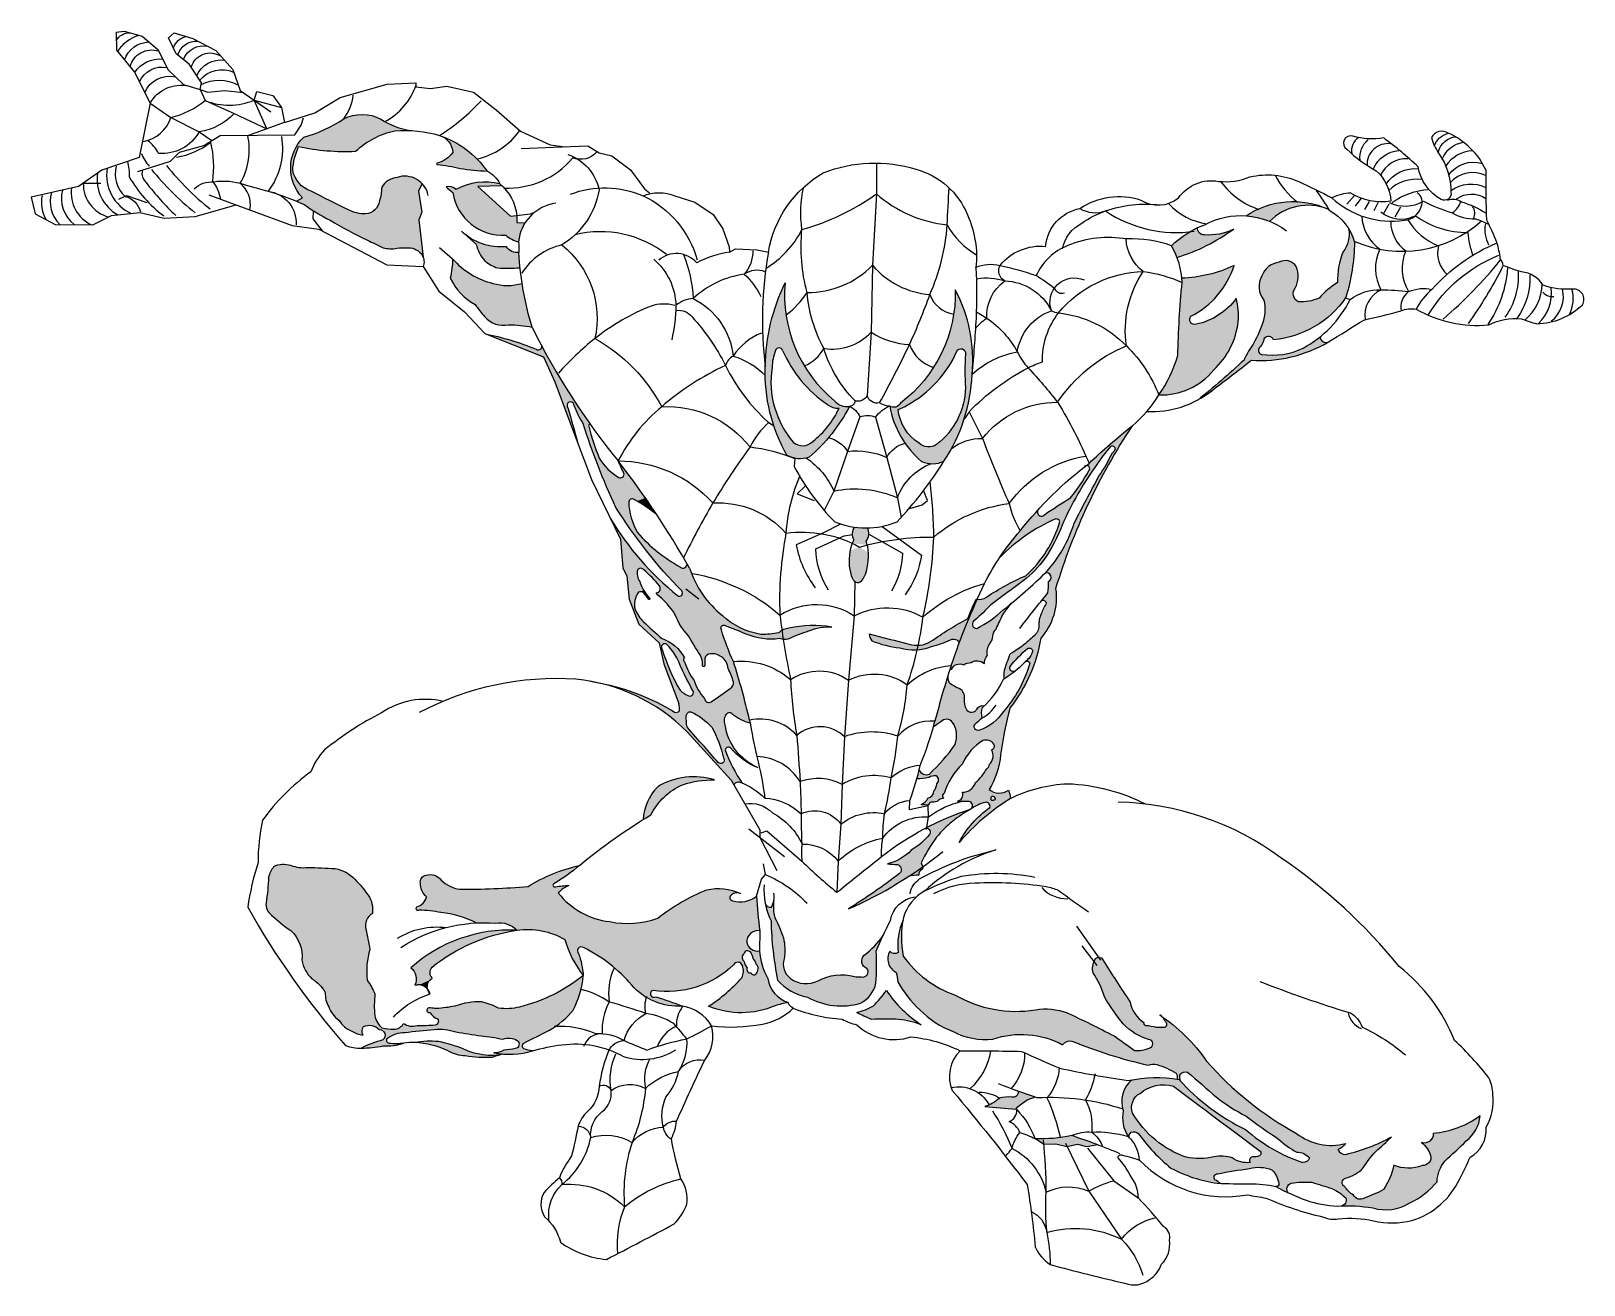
# Model space of a CAD drawing. Header units: centimetres. Extents: x 66 to 173, y 7 to 93.
import ezdxf

# ---------------------------------------------------------------- set-up
doc = ezdxf.new("R2010")
doc.units = ezdxf.units.CM
doc.header["$MEASUREMENT"] = 0

msp = doc.modelspace()

# ---------------------------------------------------------------- hatches: boundary and pattern name
for points in [[(89.27995876170515, 80.44897537552635, -0.1198453270899341), (88.15176756626067, 80.70871021734506, -0.004324993571321318), (85.55276874349843, 82.00716750912405, -0.2693585092612779), (84.28492691860862, 83.45140611252621, -0.08749129215253879), (84.69619076572135, 85.06578841754828, 0.06196547262339076), (88.60319542108401, 84.74291238608306, -0.1347048863123762), (91.30748805204871, 86.15788218788875, -0.0316396901006349), (92.3766806201609, 86.17294055411628, -0.1118157312506376), (90.33661598565273, 86.95678359770169, 0.2423976579005102), (87.79550467427073, 86.97327343935628, -0.07969225794111966), (85.05964410095756, 85.72359808838928, 0.4121297346649964), (84.9570148318239, 81.54949616531276), (84.55069235355981, 81.31749823814158, -0.006667000929267653), (85.06808722471027, 81.09656157087264, 0.04221419403344109), (86.85113945279039, 80.02016638471683, 0.023252335724551), (89.41427525670606, 78.6468339659886, 0.002649861353114502), (90.49153578073728, 78.12719461436701, 0.1166700248022122), (91.431675557454, 78.09160621718085, -0.04207958388228451), (92.22229494762105, 78.11542953547475, -0.2712284327332135), (93.17860364197841, 77.60394820725327, -0.03474786079228415), (93.23487283382859, 77.48818275834488), (92.95411018875049, 80.05042742188256), (93.14832452903637, 80.57438471638507), (92.9152669422517, 82.0104148255326), (93.17226316716577, 82.52399307345333, 0.2892461022815258), (91.45266392895452, 82.9524157844575, 0.2366508676797788), (90.39512967367048, 82.27731008593719, -0.0637379455101002), (90.24824891732693, 81.33803347943557, -0.3585192538493672)], [(95.79159912756514, 83.5633042976142, 0.02798752102878871), (97.63750293766518, 83.38235338953459, 0.1514879242000188), (94.49250216050075, 85.78874068587659, -0.292420379291795), (95.27324387462394, 84.66090905598635, -0.1878845699121724), (94.20088987705378, 83.93252864635097, 0.7967331682359853), (94.20120395255967, 83.83355533307719, -0.04165335436442543)], [(96.9936626857111, 82.32600335400608), (98.65231610073212, 82.37699778027374, 0.01550928723452865), (98.50068282926867, 82.51046504159567, 0.1905609477996219), (95.48262712847699, 82.1170829456684, 0.2782198156105332), (94.82650390758116, 82.3006499632992, 0.04114512593040334), (95.27266764743175, 81.90729206837602, 0.3837869075063598), (98.92071189951686, 78.98333112071795, 0.1123327797085344), (99.78679460145784, 78.52441345756172, -0.1180559974074011), (100.23921454574, 79.83451784918664), (99.66649138378463, 79.86052971727413), (99.66649138378463, 80.32352727199309, 0.0008688240593414918), (99.66534776074198, 80.33478832216802), (99.24442085266408, 80.2859699303581)], [(149.7292423039483, 80.31631205057568, -0.0799320026104473), (151.3467173688949, 79.94364140783514, -0.2974341111935532), (155.3717571795459, 80.77398906945601, 0.259915520132617)], [(146.4093578631721, 79.50377644629062, 0.08934590189666702), (144.6238225558924, 78.26040113075845, -0.0399930757709779), (144.9983008361801, 77.46102761136319, 0.08714847806249787), (148.8678538686633, 79.4102930286372, -0.1502239540895523), (146.8741837528404, 79.01402102773287, -0.4774056600619346)], [(151.622472466617, 71.80791208994292, 0.2237939098495734), (156.5898097682832, 74.72029203910793, 0.06499492855063872), (157.1846796958295, 78.50109452739748, 0.0701604657105634), (156.7741264121175, 79.43010085051529, -0.2102541887898081), (156.3844560869345, 77.82239526541152, 0.1107263599467762), (156.0195203035715, 75.73010239971745, 0.08027478757952321), (154.7403008971887, 74.6645836358245, -0.1180345427826417), (153.3035079464391, 74.41288047868468, -0.457854823648939), (153.1075819104515, 75.35443661640058, 0.217852574551576), (153.172890589114, 76.82736605400966, 0.410697390633104), (152.0159921919368, 77.12568066276049, 0.291873459111422), (150.8201605032157, 76.19320456628677, 0.314585644717958), (150.9601080325236, 74.53382846238112, -0.1518251951157642), (150.8284376596856, 72.86159527230029, -0.06564862805607749), (149.9504105981301, 71.09617328647677, 0.05487410531348217), (149.5958771939114, 70.4156425388979, -0.01792364775946583), (146.4814152664817, 67.71374135363479, 0.04077063685019534), (147.3717215978156, 68.30973059201864, 0.005955882542060318), (150.0830312622367, 70.39642285077548, 0.1504298792771473), (155.3627216975463, 71.64757188163291, -0.5190395892837982), (154.8135169976432, 72.00631809204155, -0.04531744280640462), (153.6545651368557, 71.23363989444266, -0.1475078967245269), (150.7808989334543, 70.80293581947198, -0.6199901778446099), (150.6987940260578, 71.31567898424099, 0.1190339057196282), (150.9861606969023, 71.88995089312365, -0.5563884912621317)], [(145.0478112819092, 70.72549223078826, -0.08292270193510255), (143.7439602354218, 68.02368761399042, 0.2362144054235474), (147.5122098894214, 69.7428473222978, 0.181193055913266), (149.1908041440616, 73.04966748308684, 0.08907828044036066), (149.0624994326674, 74.6538282830986, -0.1848704999250936), (146.3060617590759, 72.87441171643336, -0.7762731334133569), (145.9514171388174, 73.42727184437597, 0.2019360997770469), (148.9094065906145, 76.90232894057297, -0.104055664472542), (145.3250934449059, 76.03726271662984, -0.01323041687326367), (145.344561542608, 75.74546914936205, 0.01792185575834557)], [(101.3885400873852, 71.37206782018288, -0.6675427252385117), (100.9955094063504, 71.16281265334696, 0.04659659476780586), (97.46713648154397, 72.22659370203995), (101.4968205036614, 70.62832947869424), (101.6907288130782, 70.20785739909232), (101.9567290012791, 70.33547028190836, -0.00608199990123108)], [(101.8782018997913, 70.47522760922126), (101.567426201681, 70.47522760922126), (102.2795962613689, 68.93095327189162), (103.2262327409576, 66.40698939522629), (103.8429622647558, 64.765777619442, 0.004999884881213262), (103.18334993524, 67.12954321508472, -1.484744420873419), (103.6092057494195, 67.29520048371494, 0.05466896143982775), (104.2160059616496, 66.06736791982959, 0.01079540410181293), (104.9008329288117, 64.06802513868868), (105.175083148847, 64.06802513868868, -0.03083569023065906), (104.6106203031241, 65.87815679633664, -0.7427189939327734), (104.7198722131198, 65.99182257265483, -0.0273299081560065)], [(107.7346057200614, 60.84754898319628, -0.03343178258495922), (109.2440805978298, 59.8472110942175, 0.01786387217723308), (106.6321044031133, 63.48679884791889, -0.006744436738163564), (107.0388985157601, 62.57369276693953, -0.4947997497555208), (106.6821421376365, 62.34684804419064, -0.1160544426013351), (105.3307914659398, 63.67550995807402, -0.019127343544954), (104.9238043720782, 64.7797315939403), (104.64597391436, 64.7797315939403, 0.02470098711371795), (106.4635510158849, 60.30127440196163, 0.03164106060526404), (109.090965967258, 56.68110246922569), (110.1173541287537, 56.68110246922569, -0.07058999171964242), (107.953840520982, 58.57455900617362, -0.128429299469246), (107.3582899613856, 60.69037404163194, -0.5215163762154421)], [(108.4890207402494, 60.95692692899964), (107.9339118441892, 60.73159487511889, -0.02917532145492891), (109.2440805978298, 59.84721109421751, 0.005350738565700648)], [(106.0905035200387, 59.55407262031231), (106.7879219277521, 58.11311008772134), (106.878065544727, 57.06828308887683), (107.6361842995548, 57.33122061142701, -0.03366712583501329)], [(111.5400724009941, 56.1006412755055, -0.001546087313500522), (111.5263117021777, 56.14188295136063, 0.001357334043740446), (111.3571069772591, 56.43736098260797, -0.7119654937518769), (110.9150518848444, 56.2107967067259, -0.06433792850496178), (108.7744157513364, 57.72599221694965), (108.3678897817694, 57.58499724668995, 0.01845340623554462), (110.0401335726199, 55.5804190847233)], [(107.6361842995548, 57.33122061142701), (106.878065544727, 57.06828308887683), (106.95660026858, 56.15801120738318), (107.2264858050384, 55.58496489967789), (107.3175548253733, 54.63614998942647), (108.2106907121564, 54.94591536045304, -0.02482350836646768), (108.1062713013747, 55.22102843006088, -0.2065861789712547), (107.9480764591002, 56.01136863617987, -0.482362732591422), (108.3849955868116, 56.01889568576195, -0.02658809686480967), (109.1599361415323, 55.27514114454391), (109.4313128278432, 55.36926243243195, -0.03306699300279818)], [(108.3709103149824, 54.63194871916882), (108.1783464226702, 54.51408538742615, -0.1258432438938306), (108.3667932861322, 54.46887812630851, -0.03256769094749956), (108.731757714936, 53.98904690952983, 0.7203007855933892), (108.799315807063, 54.06939031504588, -0.0598271493303621)], [(113.9734700084768, 52.19211131749849, -0.001593655408197923), (115.3882502614203, 51.63114086615643, 0.1339217389995802), (117.7125321648321, 51.31699753587547, 0.05421921946681968), (117.9586588967352, 51.26523402966703, -0.002888102146557978), (117.8698736579872, 51.86279211635545, 0.07229104110042249), (117.6586876345758, 51.68780087967502, -0.05126289834860208), (116.423561931289, 51.58682621256473, -0.1489743822912232), (113.7848844622253, 52.87705799157816, -0.04815097276775961), (112.8203267014348, 53.82287274644459), (110.1397825906015, 53.50401647559072, -0.03615286886250618), (110.5463826694888, 52.92112935087913, 0.1074703322857976), (111.4634947574797, 51.48886787650349, 0.02352445030298961), (112.2606077839833, 50.17917891337527, -0.04184649632525112), (112.3495400658404, 49.98044477789152), (112.6262633481892, 50.04815936543024, -0.2324878601177706), (112.9710179319341, 50.25314979845754, -0.09450830434425087), (113.3484809902097, 50.22488706729726), (114.2281682849448, 50.44014782100191, -0.02547177102429996), (113.7152164636539, 51.9004066451167, -0.7645253240951897)], [(130.0399697679841, 50.98921805076503, -0.01597914479312169), (131.2740556764945, 53.99490329868194, -0.02062109223920152), (131.209195718932, 54.01024019772063, 0.01877999799684015), (130.6353436260152, 52.67232594132905, 0.02998083740454476), (128.0790918337813, 51.09115408700285, -0.1232288937179903), (127.2310656094047, 50.83617370040652, -0.003493186315576536), (127.1665778114657, 50.53967953374574, 0.06944593457128077), (128.1405895933342, 50.75232239173528, 0.04582737019979469), (129.4423230615162, 51.21256608648068, -0.4798606067909785)], [(123.8708413218156, 51.62979504836672, 0.2080020669544951), (124.0525454883691, 51.15415177227118, 0.07091367613707089), (125.9576820457533, 50.65226932992613, 0.0847728309508339), (127.1665778114657, 50.53967953374574, 0.003493186315576502), (127.2310656094047, 50.83617370040652, -0.08775442482480622), (126.6009873548288, 50.91739893817568, -0.003490258482821942)], [(114.5418532400509, 49.72696878194934, -0.01281608431371076), (114.2281682849448, 50.44014782100191), (113.3484809902097, 50.22488706729726, -0.1039198902066978), (113.7188245530772, 50.03663036291027, -0.2357085546653732), (114.1798324710446, 49.24970734639003, -0.04399677362383775), (114.5447968998485, 48.32843147612117, -0.2903690997515961), (114.3238974972856, 47.86779365874779, -0.005651606855487772), (113.0219695753035, 46.95901761066823, -0.5811196330918755), (112.5663051731675, 47.17683693268771, -0.09818597121011116), (111.8162865533327, 48.45654111104814, -0.07945829936363569), (111.1920053263005, 49.69450536300015, -0.006506130914731415), (111.1883594247604, 49.69630219508724), (110.8236495952302, 49.60705717215916, 0.02078617609405659), (111.7758683986253, 47.68593765373166, -0.7274569523138323), (111.4127121646245, 47.39027032265549, -0.08624084688099565), (110.8747034516719, 47.75313492430845, -0.03360601020608636), (110.0524979976883, 49.41835526058112), (109.832680699121, 49.36456564960217), (110.7922997942934, 46.86574672476474), (115.4260633812613, 46.6147202382904, 0.01450509409748184)], [(109.3420352887118, 41.12058211851085, 0.1881806689996045), (108.3490795409702, 38.86912269721815, -0.004113872716701532), (108.8806360171295, 39.19002190694663, -0.1786947818884596), (111.0546804634279, 41.26736771087268, -0.08765556099807374), (113.2479962739383, 41.59610116185488, 0.215717724978766)], [(120.3520471606868, 27.80600274043045, -0.2885738900851129), (118.4600058242099, 27.9757482568789, -0.3219292482311967), (118.013627897295, 29.31913022877289, 0.1058530903401101), (117.9687923830108, 30.76022952552354, 0.038575376254971), (117.395272558638, 32.13137469407712, -0.1130820032221348), (117.3175096162915, 33.32464980913546, -0.08944744057305633), (117.1452860973595, 32.86488974964288, -0.396706481779272), (116.7244869116244, 33.12570433633239, 0.06464412918280986), (117.1236611623242, 31.91417148099364, 0.04500112612834398), (117.5777776081908, 27.85201223359935, 0.1703680182624534), (119.6321126994399, 26.68522163116621, 0.202225636434967), (123.2650426071707, 26.2746841969768, 0.2250857266623339), (124.3246472788147, 27.6359398998154, 0.0292514793589904), (124.3462716607826, 29.83987739053975, -0.008782060504895063), (124.8142271570058, 30.90717820439319, -0.07782000176932022), (123.512333971047, 29.57160789927615, 0.5437595106320811), (123.7058052408525, 28.65775008113593, -0.7249064767093062), (123.3419057010704, 28.07713348500937, -0.007231470552543291), (122.8439785747973, 28.09537601505956, 0.2016710533874672)], [(99.67375629007606, 31.27659178739741, 0.1976257471843192), (92.40608186490843, 28.70138296209764, -0.3351818699425518), (92.6779381641633, 27.51749386903352, -0.08020000109611973), (92.95549658260718, 27.53953277134942, 0.1489678164509476), (93.87104709755326, 27.98712933574462, -0.3950260961899046), (93.85020658380003, 28.7371938561152, -0.1335934913465163)], [(93.53897768217787, 27.24792701880462, -0.2360359744244419), (93.69388236434735, 27.84239239407948, -0.1156538655423836), (92.95549658260717, 27.53953277134942, -0.1936899726529958)], [(125.8956299713209, 25.16296014609414, -0.06200063626343199), (127.4379753914045, 24.78756162472751, -0.1014448378967446), (125.0453621629252, 27.13873918155812, -0.0451554636195665), (124.1555473346357, 26.0915762447024, -0.08400549432515753), (123.0086752891883, 25.63714689833615, 0.03414913683180208), (124.0171322357252, 25.16296014609414, -0.01413191601026779)], [(143.9085090199449, 25.39667222529526, -0.1356839962016447), (144.2301943040315, 24.96792004312491, -0.7720715392182178), (144.0391027736336, 24.62051458432201, -0.01963637156181511), (143.5667403551271, 24.62051458432201, 0.06051001527794946), (142.8634051633755, 24.74251885897035, -0.4914225871324554), (142.7041645834479, 24.94885109465403, -0.2050070902887483), (141.7781139341257, 26.34794252329858, -0.001713764970365587), (141.4529290358441, 26.83332650397821), (140.2352293578802, 26.34018510762247, 0.02579790904911208), (141.3057515156191, 24.84990727000216, 0.1332885254585218), (143.0309020004101, 23.78281391179704, -0.9430680804325787), (143.0719775916445, 23.18770436228784, -0.1213599362192058), (142.0656398970636, 23.02353610712176, 0.008481282777326642), (140.6690888493101, 24.02906659492012, 0.01132487109595027), (137.9048965349621, 25.39645193345509), (134.7337769129846, 24.11221872990533, -0.1037937319942479), (137.1257959084073, 23.42464364650277, -0.2725762177958412), (137.7760167061116, 23.67047580590556, 0.04162448397113876), (143.0183262195719, 22.01730935219219, -0.1628544429187932), (143.6158261259575, 22.05242848957041, -0.06325598534827681), (144.9338420575172, 21.47296662769334, -0.2664781416026198), (144.9775334559058, 21.06402753023267, -0.004107836635600869), (145.1305569805433, 21.04009721358825, 0.002547582264515356), (145.2287305284607, 20.93063278289257, -0.1646579346286696), (145.2130169821527, 21.39779621044612, -0.2839932410346399), (145.7131308038961, 21.53037292149906, -0.005791451687960795), (147.0323521423645, 20.40239178374021), (148.6374029347768, 20.6290103903379, -0.02569068569231488), (147.0229333109166, 22.29857123577813, 0.08931681132248456)], [(133.6603993130681, 19.82943178281136, 0.0725779759143089), (132.7869561517627, 19.76314284316523, -0.1381755036788561), (131.7906947138049, 19.17556023245064, -0.006120721521596363), (133.9386265827027, 18.99618089353693, -0.1587073040613035), (135.2492932365741, 19.83329874279105, -0.00584966188991186), (134.0732080625577, 20.24177476540846, -0.5891326862662462)], [(137.7737479359886, 17.18280985121855, -0.0606333643028382), (135.3167416304279, 16.96250429976619), (135.8551511869301, 16.59441462123294), (136.6847783457457, 16.62511698980027), (137.4222254360963, 16.4409033088265), (138.1596725264469, 16.59441462123294), (138.7742125472903, 16.4409033088265), (139.5198565091268, 16.55936192389545, 0.009748178230503399)]]:
    msp.add_hatch(color=256).paths.add_polyline_path(points)
h = msp.add_hatch(color=256)
h.paths.add_polyline_path([(98.97320187469184, 78.19661509271323, -0.1970250444540654), (96.09823257105758, 79.05528060924415), (96.88382666656426, 78.36993937736442, 0.1362018065259221), (97.48535916783848, 77.22418813629127, 0.1040789543258427), (98.35300299690613, 76.73836947765028, 0.03823556062465272), (99.89556722250184, 76.74990916833565, -0.01230015531818235), (99.81303937921805, 77.80325719779007, -0.3210011067644421)])
h.paths.add_polyline_path([(95.26720755062823, 77.35566785640448, -0.04498941609540973), (95.09802658652094, 76.04087112631586, 0.157160872707467), (96.81141089250721, 74.2308786622066, 0.02683814111065418), (97.47896831219511, 73.37456153679658, 0.2736338071824465), (99.10475386487228, 72.84095086535787, -0.04394141647051409), (100.7213725657992, 72.6719053763425, -0.03591912146554167), (100.0337577084199, 75.67614030771561, -0.144725686416449), (98.03142777321014, 75.67702604631846, -0.153449158840148)])
h = msp.add_hatch(color=256)
edge = h.paths.add_edge_path(flags=16)
edge.add_arc((125.2857092508491, 68.70383551400234), 5.195368630900111, 307.967237101844, 358.0145341148374, ccw=False)
edge.add_arc((127.9465421456968, 65.40391332147098), 0.9592417429077671, 226.7448369216554, 303.9288960457528, ccw=False)
edge.add_arc((128.9317485106663, 67.3311201104155), 3.097237539722133, 185.7186709545271, 237.9729556305956, ccw=False)
edge.add_arc((125.1124056036022, 69.34459761857752), 2.436406716348833, 287.6203257952918, 303.8446528367587)
edge.add_arc((122.7329712048415, 74.191916518401), 7.821090637284356, 298.5372876969004, 336.039671603011)
edge.add_arc((130.1628908200687, 70.8731138915547), 0.3167275912942794, -8.84724852123469, 153.2362668220731, ccw=False)
edge.add_arc((145.391401502348, 69.68779072660203), 14.95879543662247, 175.6423098226749, 184.4627338780407)
edge = h.paths.add_edge_path()
edge.add_arc((120.2873450215465, 75.0256399699094), 9.487058302559422, -52.91319409824928, 1.2747659872654822, ccw=False)
edge.add_arc((125.553113320077, 67.67667960115715), 0.5051399114710724, 235.7583424196685, 334.29698243643236, ccw=False)
edge.add_arc((131.650627034361, 68.40919832410395), 6.484554546842041, 190.216051731338, 229.762667878916)
edge.add_arc((128.2000915553615, 65.07378542763428), 1.775473443056198, 245.4319082064571, 296.5299799357639)
edge.add_arc((119.3243774468984, 69.90244738092017), 11.60452792650781, 326.427668064769, 357.7108487147714)
edge.add_arc((120.7222856644512, 70.43296134708599), 10.24569297357315, 354.4324514271104, 387.9599540416085)
edge = h.paths.add_edge_path()
edge.add_arc((127.4112748617837, 74.86409048305686), 9.357027380790308, 174.7389613172897, 230.6668308053779)
edge.add_arc((122.3498598368663, 68.34457515042803), 1.12744131215341, 219.5497860879616, 278.1586835145804)
edge.add_arc((112.1895986166461, 72.6140884447747), 11.64095752921453, 310.38959156197967, 332.4425675737219, ccw=False)
edge.add_arc((119.1170154116329, 65.41297823116585), 1.775473443056157, 239.1927709416093, 290.290842670916, ccw=False)
edge.add_arc((128.3281440634698, 69.56621626354396), 11.60452792650786, 178.011902162602, 209.2950828126043, ccw=False)
edge.add_arc((130.3369984603684, 69.78327512818268), 13.60766179651658, 154.1236694916388, 179.2188165613755, ccw=False)
edge = h.paths.add_edge_path(flags=16)
edge.add_arc((126.0003655465791, 74.6452528476156), 8.838766857762307, 203.9015232302303, 235.4846021322987)
edge.add_arc((121.7147615093143, 68.26424778578834), 1.15573096886396, 231.2953148176794, 274.0228180576917)
edge.add_arc((116.3061031609846, 69.617963699941), 6.03491964106531, 307.58908566853137, 335.4586872870279, ccw=False)
edge.add_arc((119.2822010983745, 65.51024847550678), 0.9757380167956933, 229.4421859139235, 316.27804937630503, ccw=False)
edge.add_arc((123.5773943141437, 68.94366624377743), 6.459852227401791, 171.39345351164, 220.2601057511191, ccw=False)
edge.add_arc((120.8047458932804, 69.78373607599463), 3.616679008088375, 159.2670594437828, 177.9934073162687, ccw=False)
edge.add_arc((117.6709319181288, 70.99855016182553), 0.2571427616525794, 14.765386356674128, 165.2346136433244, ccw=False)
h = msp.add_hatch(color=256)
h.paths.add_polyline_path([(132.166302568799, 50.97600141797999, 0.1317226818134366), (132.3539405490464, 51.46460552465401, -0.1566810703213762), (132.5703984390934, 51.95515284040946, -0.002121738332173545), (133.0252783912084, 52.93804225224058, 0.02008566270860418), (133.5670435882719, 53.66977191173673, -0.004217760009624832), (133.0670697660191, 53.26568958714006, -0.07434005296552698), (131.2417403942455, 52.00015051918373, -0.8303774133041311), (131.1175682721004, 52.55847640670416, 0.01957218318154958), (132.2116450331797, 53.60333696893403, -0.005645329863242771), (134.436171652559, 55.25592175699776, 0.07076027520124023), (135.9278997393984, 56.79896339239083, 0.04618348179350572), (137.108438289274, 59.07458550158719, -0.03193048692957143), (138.190175820698, 61.22523604808303, -0.03709604603429137), (140.3507697849702, 64.40149037555344, -0.6761290495273535), (140.7605379253423, 64.32704692388408, -0.185232301395551), (140.5561508566734, 64.05414058354114, -0.03475035378652044), (139.6298121076362, 62.43766255250907, 0.009200708587064742), (137.9396444951455, 59.21844452673923, -0.1074636719529065), (136.0127119499556, 55.86413061637189, -0.0006619807428148274), (135.9404942235831, 55.79366840179818, -0.9784407774948232), (136.1614080765214, 55.21221357743354, -0.04405985895171588), (136.1330192674852, 54.43345072180284, 0.002174415219301132), (135.7180494279853, 53.92785578935774, -0.4697237071544181), (136.0192889824637, 53.70593591513489, 0.0869210919706007), (135.6747907333252, 52.98501859158482, 0.1420011430662326), (135.5122911447332, 52.16667979751352, -0.2107743976960921), (135.1737102341, 51.47436169647097, -0.008016553871951403), (134.3607489264656, 50.77163683035457, -0.02905376435717281), (133.5383706757198, 50.24325108868908, 0.01933406938386701), (133.1187126170358, 49.11235482751187, 0.02747714617118609), (133.0926243362155, 48.52555442074025, 0.02965927028377983), (133.8597528237086, 49.06412012936619, -0.7482170239717781), (133.5512323061418, 49.40064867232407, -0.05109382194363053), (134.7004909245486, 50.58407426737781, -0.6278572443510435), (135.0788055977065, 50.4529092458809, -0.1582008819592839), (134.6064897154023, 49.72884220830265, -0.7935303163130406), (134.8486060275897, 49.46429149677412, -0.1043371652674528), (133.0854938319295, 46.29679485578023, -0.1674237940981755), (131.429236962459, 45.01556051768209, -0.8474397636097797), (131.1620986469851, 45.46043384933721, -0.02204617904248228), (131.6251386226284, 45.85192191370184, -0.1750339865721773), (131.6429476148379, 46.56371885477348, 0.006338879444572839), (131.7500007378425, 46.66003318554327, 0.3537802924422071), (131.233874178244, 46.44868578582847, -0.6293953776485833), (130.561229304466, 46.40532432962003, -0.1648905725499338), (130.4045270081848, 47.23534046292303, 0.2904681313650687), (130.083868957762, 47.84709742358216, -0.0911735561530997), (129.367828437703, 48.25903242632511, -0.1507845876009893), (129.3147544939653, 48.90171193270596, 0.01490674677585367), (128.3784429089039, 45.63383698859855, -0.004040175167412622), (128.2688668969322, 45.23414698128322, 0.005160022747931046), (128.7744189232065, 45.57470373733009, -0.4854838272552748), (129.5875559661841, 45.54568649891569, -0.2378380157271719), (129.7617385227604, 44.03360453186524, -0.05784816097285318), (127.9902617366492, 42.0023931679312, -0.4232642398248539), (127.2917216184537, 42.28183010711633, -0.009610947033414861), (127.131627043137, 41.66084815248972, 0.06001705569057032), (127.9600479977074, 41.75743595052887, -0.1827703529544322), (128.4617486751361, 41.87444807318851, -0.5472518572926698), (128.4952968816624, 41.33140178881818, -0.1874449472623959), (128.3007168912653, 40.84199006749476, -0.3628574843759051), (127.8847186069465, 40.34587397937938, -0.1929330958382822), (127.4482617560972, 39.9283679748026, 0.5241342221813314), (127.459019880759, 39.89131033658485, 0.01581591846911054), (127.9182668134728, 39.86987062035082, -0.2471545428230821), (128.1128468038701, 40.07770302059019, 0.1001118683821049), (128.5226873651919, 40.11843937252851, -0.1696039548390701), (128.9923635650426, 40.35308886864681, -0.3050750115071802), (128.9118473459863, 40.41342742719653, -0.4893774431464021), (129.0068543647296, 40.65408809340747, -0.127896054094987), (130.2657475761298, 42.70217988302807, -0.1512247285517411), (131.6698974952325, 44.29872401099443, -0.3239845033782997), (132.4284619740747, 44.05682323927972, -0.4692477877444666), (132.2615609878023, 43.65927994458905, -0.341255499270696), (132.1218084156257, 42.66992637254155, -0.2543612493364552), (131.9281325872751, 42.36351895114284, -0.07882365985671666), (131.1638022762219, 41.41528007459912, -0.3321988714538641), (130.2563650957329, 40.74761209801709, -0.4803467722761125), (129.901639818985, 40.12940131112114, 0.02529837925453303), (130.7183330197284, 40.12115869369953, -0.6239628027942403), (130.8503243224713, 39.60186154359757, -0.08524259894589181), (131.772400035213, 40.04123545076569, -0.6041344910023947), (132.1537341027054, 39.70077518039147, 0.1177500041043756), (130.0330305278359, 37.30806178410711, -0.07502499032072829), (133.5655046292737, 40.32483228503164, 0.079825393343113), (133.4207785115998, 40.89523848990571, -0.3392800221132784), (132.0912311207153, 40.94105333378518, 0.1153489585515429), (132.8864900544786, 43.31156178705594, -0.0362989890989547), (133.5378040351725, 46.5655199162022, 0.1288670020748851), (135.6348469585146, 51.31970310456322, 0.2219608589395509), (136.6612854725476, 54.72417588329715, -0.07299703709797663), (141.9052533631308, 65.88831853155317, 0.02314452010396885), (138.9535359008038, 63.31674834809918, 0.002535337074634113), (138.7501321579609, 63.16258206156455, -0.7599482038600907), (138.9352085535685, 62.80095577508468, -0.04244855158067354), (137.6798918693449, 60.96067171577052, 0.01014106655124805), (135.9166485586436, 59.81920506726308, -0.9253400420141336), (135.4396893768243, 60.12122205817059, 0.01865147989484545), (134.2290764620876, 58.68686386341106, 0.03322903815845615), (132.8231546832829, 56.86357411742895, -0.09762533048471571), (136.6745504730643, 59.5122380272454, -0.3246953891507612), (136.9527820820701, 59.33848326799512, -0.1408076810442632), (134.6037181405356, 55.61489145624112, 0.04330638972490927), (131.9221643028176, 54.14924431678223, -0.215624815871042), (131.2740556764945, 53.99490329868194, 0.02401861888502434), (129.4924959278653, 49.44922095738545, 0.0007204156428568527), (129.4411944728841, 49.2931129283009, 0.09897762265287123), (129.5162822417059, 49.18372802441579, -0.4289048661255256), (130.3350668419788, 49.50188877464455, -0.05850520750789801), (130.8524934739756, 49.66665093260696, -0.3294453431826854), (131.7679400640728, 49.5814290595959, -0.1852820454206734), (131.9726367289906, 50.14957345122144, -0.2018839357107302)])
h.paths.add_polyline_path([(132.3093710094161, 40.47942777282133, -0.2863317095609605), (132.5120223196253, 40.35470219809724, -0.6539509992943154), (132.4253706819838, 40.22829749732865, -0.3221575624733739), (132.2062605528237, 40.24761492522115, -0.3216818482088957)], flags=16)
h = msp.add_hatch(color=256)
edge = h.paths.add_edge_path()
edge.add_ellipse((123.1467295151698, 56.78146544914914), major_axis=(-0.0894688864112839, -1.641565573882689), ratio=0.4005765818276245, start_angle=343.4830157123784, end_angle=486.1617659946521)
edge.add_arc((128.1513951758465, 40.18222379450652), 18.0875506575381, 104.1476246603885, 105.8734358986214)
edge.add_arc((119.226733009271, 50.40307893978668), 8.205451495019922, 61.00483203461589, 65.0229999690775)
edge.add_ellipse((123.1467295151698, 56.78146544914914), major_axis=(-0.0894688864112839, -1.641565573882689), ratio=0.4005765818276245, start_angle=231.0572816706807, end_angle=343.4830157123784)
edge = h.paths.add_edge_path()
edge.add_ellipse((123.2662881927028, 58.48978207267899), major_axis=(-0.05986407608134567, -0.7039657241877001), ratio=0.7982276869551979, start_angle=451.8666721905709, end_angle=489.3964737234738)
edge.add_arc((123.6355232634632, 64.71350425205499), 5.81476651574152, 262.27105120143153, 271.01496169746696, ccw=False)
edge.add_ellipse((123.2662881927028, 58.48978207267899), major_axis=(-0.05986407608134567, -0.7039657241877001), ratio=0.7982276869551979, start_angle=233.004236810202, end_angle=278.3578625610884)
edge.add_ellipse((123.2662881927028, 58.48978207267899), major_axis=(-0.05986407608134567, -0.7039657241877001), ratio=0.7982276869551979, start_angle=278.3578625610884, end_angle=310.1622146928282)
edge.add_ellipse((123.1467295151698, 56.78146544914914), major_axis=(-0.0894688864112839, -1.641565573882689), ratio=0.4005765818276245, start_angle=219.424360634868, end_angle=231.0572816706807)
edge.add_arc((119.226733009271, 50.40307893978671), 8.205451495019924, 61.004832034615674, 65.02299996907368, ccw=False)
edge.add_arc((128.1513951758465, 40.18222379450652), 18.0875506575381, 104.14762466038849, 105.8734358986215, ccw=False)
edge.add_ellipse((123.1467295151698, 56.78146544914914), major_axis=(-0.0894688864112839, -1.641565573882689), ratio=0.4005765818276245, start_angle=486.1617659946521, end_angle=498.5953671693698)
edge.add_ellipse((123.2662881927028, 58.48978207267899), major_axis=(-0.05986407608134567, -0.7039657241877001), ratio=0.7982276869551979, start_angle=408.6731400090787, end_angle=451.8666721905709)
h = msp.add_hatch(color=256)
h.paths.add_polyline_path([(108.1136928926976, 55.19841595688035), (107.2635874917338, 55.19841595688034), (107.3786583189761, 53.99953497385309), (107.791838813409, 52.94775300029893), (107.9674202716522, 52.94775300029893, -0.0377235226186025), (107.7905335961774, 53.28849360152817, -0.2200524396985121), (108.0210375551611, 54.4784747082501, -0.2331240001411376), (108.3667932861322, 54.4688781263085, -0.01462330176031836), (108.5384327643577, 54.25926568374997), (108.5384327643577, 54.37774546773443, -0.078383540733306)])
h.paths.add_polyline_path([(108.9642636779891, 55.83128142350817), (108.9642636779891, 55.47826323033381, -0.01876242253379112), (109.4772942361083, 54.91994668229952, -0.4136114107802357), (109.3642860035071, 54.45279573782129, 0.8805829895559597), (109.2814335797127, 54.33283681489678, -0.06358618893976217), (110.1734331000642, 53.46205287086335), (113.1455355772479, 53.46205287086335, -0.1127587368214555), (111.5263117021777, 56.14188295136059, 8.126083652020212e-05), (111.5162269194725, 56.15959844982635), (111.2016928036337, 56.15959844982635, -0.2080794724521455), (110.9920071942512, 56.15959844982635), (109.5308620783983, 56.15959844982635, 0.01526991712351585), (110.9890135679311, 54.56552884388084, -0.9023325834474689), (110.706642182212, 54.24742285490618, -0.02927244201750788)])
h = msp.add_hatch(color=256)
h.paths.add_polyline_path([(108.3158564242453, 54.72982154354402), (107.625685742453, 54.92138171822376), (107.4553890492678, 54.35268839832173), (107.839819551632, 54.13957962971965, -0.06684401517458588), (108.0210375551611, 54.47847470825009, -0.2331240001411372), (108.3667932861322, 54.4688781263085, -0.004727590180711025), (108.4236238578975, 54.40221073074554), (108.446019245282, 54.51090117880044, -0.02148213651820723)])
h.paths.add_polyline_path([(107.4553890492678, 54.35268839832172), (107.3385450206032, 54.41746080039199), (107.3716139563988, 54.07292761848703)])
h.paths.add_polyline_path([(109.9625933200275, 54.87857730476652), (110.3837796001779, 54.05818935681737), (110.6732350831166, 54.27445535851157, -0.01158691557827736)])
h.paths.add_polyline_path([(112.1221484373857, 54.81650716746995), (110.3687458491757, 55.21984432851144, 0.006371328202736921), (110.9890135679311, 54.56552884388087, -0.05179046915236755), (111.0153493702602, 54.5300652652642), (111.2635163804424, 54.71548267902202), (112.1749552935522, 54.034431775371), (112.2580825896104, 54.5921248855048, -0.009330133243047241)])
h = msp.add_hatch(color=256)
h.paths.add_polyline_path([(119.7247159931627, 51.8336530981048, -0.1231320391676676), (121.3014016019955, 52.08471914524033, 0.1023750656720216), (118.3436207867124, 52.00194420995535, 0.1317153319170372), (117.8698736579873, 51.86279211635545, 0.002888102146557971), (117.9586588967352, 51.26523402966703, 0.07553980588328099), (118.3076382496445, 51.28333931350535, -0.02011236025256063)])
h.paths.add_polyline_path([(109.6067949317511, 51.3183857029094, -0.006071632008964235), (108.3763974275439, 52.44399085783637, -0.09531759647036357), (107.8173957088532, 53.22776374854119), (107.6878914012882, 53.21235894307546), (108.0487835182663, 52.29368096057199), (109.4369004803444, 51.00233348940758), (109.7580074542431, 49.55901250712984), (109.832680699121, 49.36456564960217), (110.0524979976883, 49.41835526058112, -0.02185248546037208), (109.6406920479136, 50.55442561639806, -1.066727051886379), (110.0376312705647, 50.82069272846446, -0.06102121069562792), (110.6595000494927, 49.98408020937438, 0.003984717898377303), (110.8236495952302, 49.60705717215916), (111.1883594247604, 49.69630219508724, -0.5727255451500779), (111.1723002775419, 49.965261996614, 0.2017025446894113)])
h.paths.add_polyline_path([(112.5738259687195, 49.93745555539842, -0.06766973326885158), (112.6262633481892, 50.04815936543024), (112.3495400658404, 49.98044477789152, -0.1001682550695866), (112.4203655506618, 49.46842373173241, 1.077241354037908), (112.5828532474331, 49.45940394332085)])
h = msp.add_hatch(color=256)
h.paths.add_polyline_path([(114.069231706438, 46.11711742597396, -0.5063980886286821), (114.4826297763906, 46.11711742597394, 0.1141129189353406), (115.6800825530709, 45.51591353422163, -0.001332512571554635), (115.6487286702202, 45.70240358444176, 0.004209366644690645), (115.4260633812612, 46.6147202382904), (110.7922997942934, 46.86574672476473), (110.8017712752175, 46.84108327663392, -0.05966517649865581), (110.8355693352296, 46.34778302313602, -0.3637704878907139), (110.4901941676356, 46.25487192486521, 0.02632300830038382), (109.8842355939323, 46.61111788552944, 0.08667131482579654), (104.7375299059894, 48.36810126840712, -0.1530548777068421), (111.3735338369311, 44.89083430432961), (114.3862718000917, 41.57511903910238), (114.5809959102377, 41.23850054717877, -0.431411814626649), (114.9846086412338, 41.43836190942974, -0.008912101420605343), (115.1461349274037, 41.37522507844058, -0.05969600431344741), (113.9887809405101, 43.59040070908034, -0.7587682508861433), (114.3433809311661, 43.79296075200796, 0.1263553983359918), (116.2351830595865, 42.4333905713514, -0.2672125279271579), (113.9773656992314, 45.3827775360783, -0.2600537538119577)])
h.paths.add_polyline_path([(113.0485735941333, 45.21643018780608, -0.0795528790619864), (113.8676530541745, 43.09080495189594, -0.9511469687407039), (113.50028406244, 42.8030502200175, -0.02971820130179133), (112.5594006661816, 43.88649362852274, -0.02625190091369129), (111.3551972935746, 45.24208277976397, -0.05850862635391491), (111.3076260414093, 46.00996030473468, -0.4287694777589174), (111.6151839165475, 46.27355942288112, -0.1075220442166875)], flags=16)
h = msp.add_hatch(color=256)
h.paths.add_polyline_path([(125.1176623170706, 35.82794391825099, 0.001386278352411312), (125.7991510789495, 35.78043675282103, -0.6474530498202616), (125.9044509734075, 35.14228633641367, -0.02244064416433042), (122.4389384302809, 32.74035483441013, 0.0524713799273462), (127.590992756791, 35.67655472199994, -0.2874541890066374), (127.4287002237526, 35.90252139705255, -0.04244223443647872), (128.4883399631603, 37.6671698905125, -0.09594088668646165), (130.8503243224713, 39.60186154359754, 0.04138636757981608), (127.8195223849811, 38.33315925249477), (127.8109114110016, 38.27938375175807, -0.6192089493884413), (127.9765539039615, 37.83411245518847, -0.07947995121710653), (126.7520258264569, 36.76647296244289, -0.1351932931474006)])
h.paths.add_polyline_path([(127.2595411515354, 35.06558307395774, -0.3786577393621344), (127.5056517231003, 35.44449056539612, -0.1330833278102857), (127.590992756791, 35.67655472199994, -0.01069182774544634), (126.5920883270243, 34.9910194773361, -0.02385308394595527)], flags=17)
h = msp.add_hatch(color=256)
edge = h.paths.add_edge_path()
edge.add_arc((85.43768228226105, 33.98838294310083), 2.9557164184264, 145.620618413499, 161.4878385000378)
edge.add_arc((64.96651055318993, 35.79179399034091), 17.68955422653788, 351.46062298231124, 357.19733153676395, ccw=False)
edge.add_arc((83.32375482150957, 33.0467532804834), 0.8718635410969297, 172.1993689101433, 236.1932260606012)
edge.add_arc((88.80459259847672, 38.38066229620492), 8.5027109845405, 225.4403700800528, 236.9228932195848)
edge.add_arc((82.43680155048439, 29.4552345499339), 2.495200722028064, -5.262699829057624, 46.19191345066639, ccw=False)
edge.add_arc((87.0699085126328, 29.55473726764445), 2.173373743070985, 188.6899210157965, 227.8282586910411)
edge.add_arc((84.28460168890697, 25.75205749176338), 2.561893748184537, 29.0998574013081, 58.82428578781298, ccw=False)
edge.add_arc((88.30194584334897, 26.91543861652512), 1.780744006802449, 177.3428931244455, 210.277370074645)
edge.add_arc((88.4987337071252, 26.61199155663233), 1.833637287996805, 198.9143049337141, 235.2148741218133)
edge.add_arc((89.03350325019622, 26.06808001244507), 1.850583498087752, 211.3230620416336, 248.2495731916542)
edge.add_arc((89.29438761637417, 25.89962171216839), 1.816535858147347, 238.5921667373973, 264.5655340088295)
edge.add_arc((89.60835014999246, 24.36959258737526), 0.5600639055266304, 146.8273882123365, 209.8005356252946, ccw=False)
edge.add_arc((89.52549766553885, 23.75166667249462), 1.001703708304388, 45.78724357137543, 112.66107076934239, ccw=False)
edge.add_arc((90.22466712824581, 24.06254084984901), 0.407102866302391, -50.75565665840958, 90.09242772322301, ccw=False)
edge.add_arc((91.97536779647184, 17.63858778575153), 6.288510556906482, 103.7356058830674, 118.2193613372936)
edge.add_arc((88.66023414669567, 33.02794521623829), 9.85419920661913, 271.9867002077187, 280.5455503695038)
edge.add_arc((90.65806664930408, 27.67180814469221), 4.335979542952912, 267.4310585686332, 286.9681430959988)
edge.add_arc((91.36400468649445, 27.20218417548303), 3.719911156609609, 263.24229939897765, 278.6500979249725, ccw=False)
edge.add_arc((90.95640757226455, 23.72373624372198), 0.2177143907434006, 139.1072289226122, 262.04569022788115, ccw=False)
edge.add_arc((91.9948162889623, 22.23939277851796), 2.023334084912976, 89.92585418909562, 126.4810381502815, ccw=False)
edge.add_arc((97.46140349604435, -20.06068638766671), 44.65892707471819, 94.45346406962813, 97.02768144947402, ccw=False)
edge.add_arc((94.39500868546875, 21.2644898688008), 3.223991811962688, 70.19123822756768, 97.15108876544559, ccw=False)
edge.add_arc((70.49825902932879, -140.4996780669624), 166.681270318822, 80.7753523792648, 81.37755455253023, ccw=False)
edge.add_arc((96.49604476557712, 14.33783197352331), 9.715017611339116, 76.73720920184837, 85.73683016381023, ccw=False)
edge.add_arc((99.13428596575024, 22.88390717338411), 0.9977096788731522, 55.73089663105981, 114.22897648593599, ccw=False)
edge.add_arc((99.52413341272288, 23.4560646782254), 0.3053620477966167, -81.74026008628601, 55.73089663105969, ccw=False)
edge.add_arc((92.61876084129186, 71.0246458041237), 48.37254503870465, 277.32827769416645, 278.259739913713, ccw=False)
edge.add_arc((98.16679268393403, 24.00972180566334), 1.146031526834364, 266.41536177756046, 302.8756547427929, ccw=False)
edge.add_arc((99.14967329424772, 28.62505060161775), 5.854868355458963, 259.6236984069704, 285.8901035297495)
edge.add_arc((101.4568995368642, 27.36466720842725), 4.427128441280882, 252.90384174291108, 260.8473373333244, ccw=False)
edge.add_arc((100.3469626245665, 23.34087554507379), 0.2825425033300923, 135.8190583341451, 227.3207687908856, ccw=False)
edge.add_arc((74.02453284837804, 77.69880431533852), 60.13035920624807, 295.7462520519635, 297.6243899002324)
edge.add_arc((99.22013648980904, 29.27145581732581), 5.542445598598981, 298.9787699647118, 321.0827981463243)
edge.add_arc((98.06322086087593, 28.70353981561434), 6.197015405017137, 331.9527906315049, 355.0824693555218)
edge.add_arc((97.09539302720695, 37.10370980016717), 11.43583590850928, 283.9977148625776, 308.6477640371838, ccw=False)
edge.add_arc((98.94109255895125, 29.71035048074497), 3.815576785441562, 261.9416363561621, 283.9592313350449, ccw=False)
edge.add_arc((96.354736482866, 22.18227099850964), 4.274624729247767, 61.31976268476365, 77.71570840205106)
edge.add_arc((97.05420126982298, 21.63177242919029), 4.731914061516641, 87.45622337357942, 110.2683064593617)
edge.add_arc((93.4992388947665, 35.47758370397114), 9.59998671109876, 273.920325391128, 281.5110749279029, ccw=False)
edge.add_arc((93.6986946549245, 23.48513869001964), 2.457761565351099, 79.28663143981156, 89.30129539433246)
edge.add_arc((93.66718733027979, 25.78730275183471), 0.1671326438499563, 68.41747318877825, 280.1522802789775)
edge.add_arc((94.70744651303269, 26.34021681538326), 1.239524647669905, 215.3657886899226, 247.3594338615685)
edge.add_arc((94.01109512855734, 25.02848960369456), 0.2760047939529701, -78.42084437092137, 37.42203002051741, ccw=False)
edge.add_arc((92.93486754581657, 39.93429019458932), 15.21832022172325, 269.6132375264035, 274.2644253928319, ccw=False)
edge.add_arc((92.51402191396329, 25.74395303800167), 1.075748969558759, 234.73468744216228, 287.2006066544145, ccw=False)
edge.add_arc((91.16618097786922, 25.30817912892297), 0.8508911641553953, 274.1324920607348, 328.6600196593092, ccw=False)
edge.add_arc((91.17547660000521, 27.33698036313201), 2.877950365302782, 255.00597646557418, 271.035742500721, ccw=False)
edge.add_arc((91.46053064566544, 25.76032863528878), 1.583699474504334, 192.5205614855083, 229.4475531839363, ccw=False)
edge.add_arc((97.8359296303694, 26.07415797015974), 7.948647467240095, 173.9394766078799, 184.7423780360507, ccw=False)
edge.add_arc((84.71021391919885, 24.59147422922645), 5.714471787881535, 23.97375553895088, 34.87998784314406)
edge.add_arc((94.70410058346334, 28.45393400731447), 5.339220582167767, 163.5363704503766, 186.3938263866899, ccw=False)
edge.add_arc((31.8408741509739, 19.27575253760671), 58.72434945186109, 10.48976904656837, 11.87538964131827)
edge.add_arc((90.2800230774777, 31.57958861977249), 0.9960925747305505, 121.74604715106929, 192.7191797161813, ccw=False)
edge.add_arc((88.03154434178815, 32.6866519897284), 1.743870143167479, 351.4256702353655, 394.8130606332685)
edge.add_arc((81.65287413729772, 28.13747499598568), 9.578463784887301, 35.37160547827876, 43.93161052893507)
edge.add_arc((86.831274260199, 33.19563935982744), 2.340326061713128, 42.70839329978959, 80.72848850526636)
edge.add_arc((84.31529524960212, -7.102686063574826), 42.70618120808117, 86.11564872725934, 88.63574572143295)
edge.add_arc((85.01893585722217, 37.95021654742871), 2.379519755509197, 248.45452075511508, 277.5616669006638, ccw=False)
edge.add_arc((83.6748205761367, 34.21077010747749), 1.59699996997236, 72.87451442730364, 115.0641152842504)
h = msp.add_hatch(color=256)
h.paths.add_polyline_path([(107.5687892350146, 27.50274547750625, 0.23385041250212), (111.0357402765057, 26.07219789717607, 0.01402525308739092), (109.2110293549349, 26.7173467597715, -1.183686602279148), (109.0236369599474, 27.15327289582503, 0.2357447555311467), (114.5492416476888, 28.90607730595189, -0.6569103813498398), (115.1668362475307, 28.84997736389743, -0.2001565370954932), (115.1106913216372, 28.02250380738112, -0.06923783564870266), (112.8368205779059, 26.05900701304505, 0.2037174309494942), (117.4126345283154, 26.10108208734779, -0.03163075821026298), (118.2969173186492, 26.3114567522953, -0.2705621979877724), (116.8922574784809, 27.95889612855255, -0.09870820165599242), (116.3308078045326, 29.86629274531096, -0.4107742447750969), (115.4587254527617, 30.43208833713928, -0.483481331685953), (116.3570446820736, 31.24553702590156, -0.02312628465045093), (116.1324649784979, 33.61575781133569, -0.2394832859615615), (114.4902248585778, 33.29318349779903, -0.7332998536001732), (114.4200439087149, 33.71393282769406, -0.2990295656937951), (115.0244803422426, 33.80233156649783, 0.1685709481842152), (112.7051688899143, 34.05256903929855, 0.06853093508348011), (109.3481077023812, 32.11449002142442, -0.1446448245095746), (106.0469976314757, 31.87223014419019, -0.204088142593158), (102.5188273473923, 33.83665583753911, -0.1080040398430582), (103.2528461200294, 34.35100917161161, 0.03502602423997168), (102.3186402207598, 34.26528361593286, -0.9438743669592934), (102.2137806925324, 34.47483489575131, 0.04837310702929454), (103.9734538724556, 35.72675312331555, 0.08140418787145211), (100.4420988082669, 34.28920747595504, -0.02317014941351925), (95.74259097003737, 34.08768537875501, -0.1401526557172434), (94.4730282237029, 34.7127576342123, 0.328823235630988), (93.45282828148366, 35.0590546719302, 0.4129255871410181), (93.05278479049966, 34.51437928549699, 0.2271749406683195), (93.47746156372543, 33.57303670001668, -0.2728542453206435), (92.8100986533549, 32.88901586316284, 0.8619074885006274), (92.95728371827599, 32.64603552394065, -0.05910013122966157), (94.46203255665995, 32.49016019311487, -0.08872101373581243), (96.88597125102561, 31.77985236318817, -0.03184740586883734), (98.2259425549797, 31.76577629182756, -0.2553035000234994), (99.67375629007606, 31.27659178739741, -0.175761573568134), (102.9686341687949, 30.63709380563756, 0.1007458456838388), (104.2374257633245, 28.17232069641763, 0.05942230987062532), (103.9154140148494, 29.6792234594506, -0.9313137537763722), (104.2380703373431, 30.08769620185963, -0.1044323742075358)])
h.paths.add_polyline_path([(115.2026320304882, 29.60734872072087, 0.1981699711020474), (115.3281366031659, 29.82680582294844, -0.2950750799110093), (115.7281829992139, 29.77194142963052, -0.06709858500614897), (115.9007516828935, 29.33302746069739, -0.1221346183207438), (116.1125412199248, 28.94113994637818, -0.2489271016621581), (116.2380457926026, 28.61979199621872, -0.1990976379914396), (116.0968530445878, 28.29060657839946, -0.6526968992543486), (115.7595589348787, 28.35330843937728, -0.6263550533697475), (115.4928616141862, 28.71384514096862, -0.2217714990737937), (115.2889161648234, 29.13708370353779, -0.4704808425542418)], flags=16)
h = msp.add_hatch(color=256)
h.paths.add_polyline_path([(137.9048965349621, 25.39645193345509, 0.001861546932928939), (137.444700985098, 25.6091856754257, 0.1361688859516119), (135.2677253481342, 25.81439584419607, -0.1713507977326848), (129.7565481809155, 26.83144507744153, -0.1559292471177768), (126.2035598210987, 29.49917847295416, -0.09045733602414793), (126.1659758964866, 31.91823314951984, 0.1360753881220215), (125.8540557948362, 29.75492057419989, -0.4045016211659239), (125.2741281074669, 29.84271811727126, 0.428066309203528), (125.7134674570317, 28.38528382842114, -0.03372667716034038), (125.8364825172526, 27.73558489328403, 0.08130822273954057), (127.3308811850391, 25.81302193312716, 0.09790075730239059), (129.6154422036471, 24.32046910764683, 0.1477126683417947), (132.3569147908359, 23.81124491977806, -0.09983414319559744), (134.7337769129846, 24.11221872990533)])
h.paths.add_polyline_path([(139.909201526433, 29.2414070443841, 0.6783437792962999), (139.3546889840253, 29.24140704438398, 0.2022641984654707), (139.2314632688897, 28.3590028981472, -0.07599438813632119), (140.0118889166676, 26.69679999043284, 0.005912170399816827), (140.2352293578802, 26.34018510762247), (141.4529290358441, 26.8333265039782, -0.008390995550235751)])
h = msp.add_hatch(color=256)
h.paths.add_polyline_path([(129.7565481809156, 26.83144507744149, -0.1559292471177796), (126.2035598210987, 29.49917847295414, -0.09045733602414685), (126.1659758964866, 31.91823314951977, 0.1360753881220171), (125.8540557948362, 29.75492057419989, -0.4045016211659228), (125.2741281074669, 29.84271811727126, 0.4280663092035261), (125.7134674570317, 28.38528382842114, -0.03372667716033926), (125.8364825172526, 27.73558489328405, 0.08130822273956126), (127.3308811850396, 25.81302193312674, 0.09790075730236722), (129.6154422036471, 24.32046910764685, 0.1477126683417975), (132.3569147908359, 23.81124491977806, -0.2057599928076841), (137.1257959084073, 23.42464364650276, -0.2725762177958528), (137.7760167061116, 23.67047580590555, 0.04162448397113854), (143.0183262195719, 22.01730935219219, -0.17745989199309), (143.667094901372, 22.03698654058758, -0.06090388713105682), (144.9338420575172, 21.47296662769336, -0.2664781416026328), (144.9775334559059, 21.06402753023267, -0.004107836635601425), (145.1305569805434, 21.04009721358825, 0.002547582264517099), (145.2287305284608, 20.93063278289248, -0.1646579346286827), (145.2130169821527, 21.39779621044607, -0.2839932410346437), (145.713130803896, 21.53037292149907, -0.00873701937369999), (147.693172676923, 19.81707277727993, 0.04360273737233287), (149.7363803259093, 18.51033676808648, 0.01557328067849882), (151.9644445432446, 16.9467502772704, 0.06286950316927115), (153.2096257441164, 16.04930700129947, -0.2247087668665595), (154.0771693726536, 15.65157686814067, -0.3714590317090256), (153.6247872170447, 15.33810805427748, -0.1013150466182314), (149.7048114612856, 17.59781769976774, -0.1001816499802665), (145.1305569805433, 21.04009721358826, 0.08657615089556982), (141.8906313016247, 21.00970848953695, 0.3053920035928641), (141.2998066010411, 18.88093651305629, 0.191084327801974), (141.6341540591182, 17.121453252378, -0.00972719266122936), (141.6998469015635, 17.05925391369071, -0.2549863951527891), (141.8437472307189, 17.41479618169979, -0.3224500257646604), (142.3333463023726, 17.32378103142005, 0.06260863452282334), (144.5763955999727, 14.94600895376971, 0.08283962955226096), (147.7564855937522, 13.90791971730155, 0.0003971937449004024), (147.944260100514, 13.90244495647364, 0.08893015570734694), (147.5981344947976, 14.14129416186469, -0.6219754132841684), (147.7728023518197, 14.56353842492404, -0.01359618852167588), (149.9781497125232, 14.92198623587372, -0.166258934681327), (151.4994000012478, 14.83386909477491, -0.1520372579513627), (151.9844355887943, 13.88660397066795, -0.4776740183885262), (151.8048735881219, 13.68178643300738, 0.01763576724889492), (152.6170268768984, 13.26283275015046, -0.4933970219062906), (152.8281254593007, 13.92823281523632, -0.05598103679983912), (154.2496502294055, 13.97794652870142, -0.00966248512930355), (155.6214212726436, 13.5447296002833, -0.1101054238867846), (156.5738429532993, 12.90555637386516, -0.4337767772869363), (156.328437511687, 12.3622751308296, -0.05082053816707743), (158.4357444690315, 12.21978251100842, 0.2112311059079502), (160.9748306115511, 12.56108977511889, 0.10809636991502), (162.8463068695122, 14.01976400819574, -0.1685783865397248), (163.3814508040076, 15.43049973865511, 0.00644201203098244), (164.8523376310374, 16.82440190459145, 0.2017590766487899), (165.8087649307747, 18.53093702364744, -0.1301791829760333), (162.5751304802313, 17.3249855315045, -0.5281730047158301), (161.7781075540221, 16.69925584767605, -0.1442150039834139), (162.4043401556342, 15.8232346507653, -0.5117534207357162), (161.823652416864, 15.12924375441389, -0.2071939869717055), (159.8766399641832, 15.16337466104939, -0.1089264524513874), (159.157935147849, 13.47370374467356, -0.04196392322062233), (157.8436337293332, 12.89498440753692, -0.4469429129724232), (157.1085168838647, 13.09531049367024, -0.1253454484860362), (156.5070568767959, 13.69628755057395, -0.7298149548920826), (156.5516088034068, 14.25274796644726, 0.1338765325093886), (157.7768053101334, 14.96501722667516, -0.05522655293230629), (158.6455811111365, 16.10019697968506, 0.03097527017493474), (159.7148432283069, 17.10182560810732, -0.07161278364782478), (156.5704396590742, 15.89466841438354, -0.289837257880334), (156.0344266407345, 16.22759884598571, 0.1517505971845581), (156.5554027090064, 16.64569314067386, -0.2371652133402121), (153.2045509719499, 17.32772674541271, -0.08837197480229111), (147.0229333109166, 22.29857123577808, 0.08931681132248129), (143.9085090199451, 25.39667222529512, -0.1356839962015821), (144.2301943040314, 24.96792004312492, -0.772071539218006), (144.0391027736337, 24.62051458432201, -0.01963637156181823), (143.5667403551271, 24.62051458432201, 0.06051001527794155), (142.8634051633755, 24.74251885897035, -0.4914225871325), (142.7041645834479, 24.94885109465401, -0.2050070902887421), (141.7781139341257, 26.34794252329852, -0.01010490583110964), (139.909201526433, 29.24140704438391, 0.6783437792964191), (139.3546889840254, 29.24140704438405, 0.2022641984655007), (139.2314632688897, 28.35900289814715, -0.0759943881363189), (140.0118889166676, 26.69679999043284, 0.03171491665984604), (141.305751515619, 24.84990727000226, 0.1332885254585318), (143.0309020004101, 23.78281391179704, -0.9430680804323921), (143.0719775916445, 23.18770436228784, -0.1213599362192082), (142.0656398970636, 23.02353610712176, 0.00848128277732691), (140.6690888493101, 24.02906659492015, 0.01318669602789002), (137.4447009850983, 25.60918567542559, 0.1361688859516315), (135.2677253481341, 25.81439584419606, -0.1713507977326804)])
h.paths.add_polyline_path([(145.6240333020789, 15.6960484530582, 0.1047499743787246), (147.4791431667567, 15.70946162177981, -0.1373716959342123), (148.789187968262, 15.65150477836008, 0.1969499932852356), (150.0151286478784, 15.33969785397648, -0.5919212472250334), (150.1711572499342, 15.71832059078142, 0.1153321046310569), (150.6461258614057, 15.78924552069823, 0.4634171381937669), (150.7061127594304, 16.11921546530991, -0.001944760923998213), (144.7547292759385, 20.57360396131312, 0.2531770217277669), (142.4588775773284, 20.0836211366407, 0.3724896626820473), (141.9462112632299, 18.72503275049041, 0.1779762634765472)], flags=16)
h = msp.add_hatch(color=256)
edge = h.paths.add_edge_path()
edge.add_arc((92.08289105600831, 12.94868745902661), 10.91810758934492, 68.74616156164458, 78.27017329325363)
edge.add_arc((93.76255962830494, 16.55131026808963), 7.108021091922818, 85.64341470312533, 98.83741546635711)
edge.add_arc((92.29241407396819, 17.10311840254824), 6.482865662395469, 65.65125309717348, 86.65615756278879, ccw=False)
edge.add_arc((96.20406712293183, 25.12237670734761), 2.449405445928074, 239.6175471584091, 268.4237573772994)
edge.add_arc((97.50441244059851, 30.77684317020143), 8.217565386483917, 260.4191741547569, 273.4273489121165)
edge.add_arc((94.16571032158446, 35.74402099282025), 13.71563984769379, 286.2149219948585, 289.1593128896739)
edge.add_arc((97.89775244888847, 25.97603102875409), 3.279462512693635, 256.5530982572943, 283.5682838761854, ccw=False)
edge.add_arc((97.52984224284093, 26.00780579202591), 3.245425349039607, 242.68769954519928, 263.0143770173896, ccw=False)

# ---------------------------------------------------------------- linework, layer by layer
for p, q in [((72.16413582090871, 92.92510503162097), (72.72889427782724, 92.99652138770097)), ((72.16413582090871, 92.92510503162097), (72.19303762270519, 91.6833146943096)), ((72.16413582090871, 92.92510503162097), (72.16413582090871, 92.92510503162097)), ((72.72889427782724, 92.99652138770097), (73.94266148491647, 92.65377559512186)), ((75.76331301230164, 92.5219501859853), (76.15910642787011, 92.86469597856441)), ((76.15910642787011, 92.86469597856441), (77.42564660005831, 92.49558510415794)), ((72.19303762270519, 91.6833146943096), (73.43582513447342, 90.1816149533198)), ((73.94266148491647, 92.65377559512186), (75.02449771276093, 91.7309977311659)), ((75.02449771276093, 91.7309977311659), (75.73692652975217, 90.33364866549425)), ((76.29103788494913, 91.44098183106543), (75.76331301230164, 92.5219501859853)), ((77.42564660005831, 92.49558510415794), (79.00882169583502, 91.65190248568398)), ((77.18817016844986, 90.72912489290393), (76.29103788494913, 91.44098183106543)), ((78.0325304425201, 89.43723588336557), (77.18817016844986, 90.72912489290393)), ((79.00882169583502, 91.65190248568398), (80.16981641565953, 90.36001374732155)), ((73.43582513447342, 90.1816149533198), (74.50520040195993, 88.04458033105229)), ((75.73692652975217, 90.33364866549425), (76.79237675288138, 89.3317755560563)), ((80.16981641565953, 90.36001374732155), (80.67115528359177, 88.90993451799528)), ((76.79237675288138, 89.3317755560563), (77.92698546799056, 88.98902976347719)), ((77.92698546799056, 88.98902976347719), (78.0325304425201, 89.43723588336557)), ((77.92698546799056, 88.98902976347719), (78.45113375018138, 88.80416692144615)), ((78.45113375018138, 88.80416692144615), (79.60216693282821, 88.91445148332583)), ((79.60216693282821, 88.91445148332583), (80.91087635246964, 88.77265713861821)), ((80.67115528359177, 88.90993451799528), (81.64744653690671, 88.25080747231243)), ((81.64744653690671, 88.25080747231243), (81.83215048125045, 88.85720435434064)), ((81.83215048125045, 88.85720435434064), (82.91398670909491, 88.56718845424017)), ((82.91398670909491, 88.56718845424017), (83.52087055155661, 87.74987091759348)), ((87.54060491611258, 88.4374220840989), (90.76969664991762, 89.35305066528501)), ((90.76969664991762, 89.35305066528501), (92.73333337301044, 89.44025325817132)), ((92.73333337301044, 89.44025325817132), (92.73333337301044, 89.17864520833646)), ((92.73333337301044, 89.17864520833646), (93.73697012212124, 89.047841047831)), ((93.73697012212124, 89.047841047831), (94.87151576311565, 89.22224650477962)), ((94.87151576311565, 89.22224650477962), (96.69753623561091, 88.79362064442677)), ((96.69753623561091, 88.79362064442677), (98.24497793398419, 87.58477357515986)), ((74.50520040195993, 88.04458033105229), (73.75374782124022, 84.31920959029415)), ((83.52087055155661, 87.74987091759348), (83.7319605006156, 86.72163299750417)), ((85.79515015732653, 87.39098934240732), (87.54060491611258, 88.4374220840989)), ((98.24497793398419, 87.58477357515986), (99.93309593319401, 86.1229117507665)), ((83.7319605006156, 86.72163299750417), (85.79515015732653, 87.39098934240732)), ((99.93309593319401, 86.1229117507665), (101.9588377233795, 85.19519170510517)), ((73.75374782124022, 84.31920959029415), (71.18146643664589, 83.45284418823017)), ((99.96123128892812, 84.94217722115464), (102.1839200914185, 85.0265153824715)), ((101.9588377233795, 85.19519170510517), (102.9998439742064, 85.05462819330246)), ((102.1839200914185, 85.0265153824715), (104.5472856725796, 85.11085354378838)), ((104.5472856725796, 85.11085354378838), (105.3350737217991, 84.63293711554219)), ((105.3350737217991, 84.63293711554219), (106.1912412790369, 84.42428674598474)), ((106.1912412790369, 84.42428674598474), (107.485465253637, 83.46845388949252)), ((71.18146643664589, 83.45284418823017), (69.59185443631429, 82.32656938248788)), ((107.485465253637, 83.46845388949252), (108.4420654372614, 82.17526865890882)), ((124.3577403275195, 83.88603773630018), (124.3577403275195, 81.82435938550343)), ((69.59185443631429, 82.32656938248788), (66.3259245524275, 81.60459839488523)), ((108.4420654372614, 82.17526865890882), (108.7796892282371, 81.89414136412734)), ((66.3259245524275, 81.60459839488523), (66.61494495956364, 80.44944443507468)), ((72.359015362521, 81.46700338545816), (72.87508420252075, 81.71451775989746)), ((72.87508420252075, 81.71451775989746), (74.2787920117324, 81.2401153266498)), ((77.59771804156509, 80.27617140889711), (80.41538423459174, 81.07110943276514)), ((78.53038733261168, 81.76552532236978), (84.2529904382384, 79.65736985417043)), ((110.5240779389152, 81.69735223066264), (111.9027075028835, 81.24754861324749)), ((111.9027075028835, 81.24754861324749), (113.1406607660153, 80.40416672890302)), ((124.3577403275195, 81.82435938550343), (124.0826287183778, 76.92214711708469)), ((66.61494495956364, 80.44944443507468), (67.97334063418629, 79.72747344747205)), ((70.57452382057711, 79.69859456457979), (71.84621313414182, 80.3339291746816)), ((71.84621313414182, 80.3339291746816), (73.78264962303672, 80.53608108375144)), ((73.78264962303672, 80.53608108375144), (75.458967506592, 80.16065614850403)), ((75.458967506592, 80.16065614850403), (77.59771804156509, 80.27617140889711)), ((113.1406607660153, 80.40416672890302), (113.8159078701323, 79.42022133275577)), ((67.97334063418629, 79.72747344747205), (70.57452382057711, 79.69859456457979)), ((84.2529904382384, 79.65736985417043), (86.0738182864446, 79.3974601793161)), ((86.0738182864446, 79.3974601793161), (90.75594792638137, 76.94275865876152)), ((113.8159078701323, 79.42022133275577), (114.2379377283104, 78.18326145265799)), ((114.2379377283104, 78.18326145265799), (114.2660730840446, 77.81779599655964)), ((114.2660730840446, 77.81779599655964), (114.6881024643885, 78.0426979408552)), ((114.6881024643885, 78.0426979408552), (116.1792734512935, 77.98647231919337)), ((116.1792734512935, 77.98647231919337), (116.938926622613, 77.81779599655964)), ((90.75594792638137, 76.94275865876152), (93.24152294991775, 76.82724312719252)), ((93.24152294991775, 76.82724312719252), (94.31487236447447, 75.15000034614005)), ((124.0826287183778, 76.92214711708469), (123.99092516722, 72.34064000230694)), ((94.31487236447447, 75.15000034614005), (96.08920025500487, 73.71658813310864)), ((96.08920025500487, 73.71658813310864), (97.46713648154396, 72.22659370203993)), ((97.46713648154396, 72.22659370203993), (101.4968205036614, 70.62832947869424)), ((123.99092516722, 72.34064000230694), (123.7158140359125, 67.98820850088524)), ((101.4968205036614, 70.62832947869424), (102.2795962613689, 68.93095327189155)), ((102.2795962613689, 68.93095327189155), (103.2262327409576, 66.40698939522629)), ((103.2262327409576, 66.40698939522629), (104.7975174104154, 62.22556009256925)), ((123.2161943401481, 66.51356272807371), (122.3793350597366, 64.14436371062484)), ((124.3050824953798, 66.50423734812092), (125.0722036274804, 63.71694432379488)), ((122.3793350597366, 64.14436371062484), (121.4378681816886, 61.42675287883624)), ((125.0722036274804, 63.71694432379488), (125.8044556854255, 60.96449239573757)), ((104.7975174104154, 62.22556009256925), (106.7879219277521, 58.11311008772134)), ((121.4378681816886, 61.42675287883624), (120.7713076378038, 60.09470187133554)), ((125.8044556854255, 60.96449239573757), (126.0632887324998, 59.61964085104321)), ((106.7879219277521, 58.11311008772134), (106.95660026858, 56.15801120738323)), ((106.95660026858, 56.15801120738323), (107.2264858050384, 55.58496489967783)), ((111.2635163804424, 54.71548267902199), (112.1749552935522, 54.034431775371)), ((122.8740447729724, 55.22022058938791), (122.8347595932047, 52.8632373214531)), ((108.0487835182663, 52.29368096057198), (109.4369004803444, 51.00233348940758)), ((122.8347595932047, 52.8632373214531), (122.4446813015804, 48.44589786906262)), ((109.4369004803444, 51.00233348940758), (109.7580074542431, 49.55901250712989)), ((109.7580074542431, 49.55901250712989), (110.8017712752174, 46.84108327663392)), ((122.4446813015804, 48.44589786906262), (122.1585690235147, 44.56022356439595)), ((111.3735338369311, 44.89083430432962), (114.3862718000918, 41.57511903910238)), ((122.1585690235147, 44.56022356439595), (122.0025380388723, 41.28619534451553)), ((114.3862718000918, 41.57511903910238), (116.3518055249723, 38.17731176295973)), ((122.0025380388723, 41.28619534451553), (121.9245221315419, 38.55783876939093)), ((121.9245221315419, 38.55783876939093), (121.7419919835849, 36.02421984294601)), ((116.3518055249723, 38.17731176295973), (116.3518055249723, 37.64456084567988)), ((116.3518055249723, 37.64456084567988), (117.513131772985, 35.37550488289649)), ((121.7419919835849, 36.02421984294601), (121.6462232304689, 33.88075710814194)), ((137.3300453676314, 16.65581935836759), (138.9277381970907, 13.37709898074612)), ((138.9277381970907, 13.37709898074612), (141.1751760122986, 10.0634184702698))]:
    msp.add_line(p, q)
for points in [[(72.17813686396983, 92.32353838508514, -0.3016011300620118), (73.1353898015434, 92.88173444203115, 1.300221854804546)], [(72.28028219597675, 91.57789429714272, -0.2022169695793873), (73.74393706315928, 92.70989175894813, 1.300221854804546)], [(72.74743400792988, 91.0134198810659, -0.3191134890223757), (74.41606477292393, 92.24997503487656, 1.300221854804546)], [(73.12191451995443, 90.56092314885069, -0.4201154817683609), (75.07346664540219, 91.6349506726511, 1.300221854804546)], [(76.09786216189136, 91.83667446256224, -0.2546897787887454), (76.96006501603853, 92.63127067446891, 1.300221854804546)], [(76.41263922300337, 91.34449354525117, -0.3616350363276487), (77.77611973869784, 92.3088160625649, 1.300221854804546)], [(76.78492746095938, 91.04909010246034, -0.3721111039269169), (78.45095349253384, 91.94919348513189, 1.300221854804546)], [(73.45168250886519, 90.14992564917765, -0.2858135758633238), (75.36179471474102, 91.06942756537548, 1.300221854804546)], [(77.32247506180343, 90.52363557634202, -0.4951963602213295), (79.33632265229983, 91.28747809146816, 1.300221854804546)], [(77.70488267784845, 89.93854386667303, -0.3400562489331239), (79.60195042975309, 90.99190264359706, 1.300221854804546)], [(73.77504728152522, 89.50371497290082, -0.3492361423462436), (75.6515626135477, 90.50108039439901, 1.300221854804546)], [(74.13648529591319, 88.78141890524797, -0.3590653929734058), (76.23082945626635, 89.86481740286948, 1.300221854804546)], [(77.90610842863538, 89.63066422825219, -0.3300253925736309), (80.23307093091006, 90.17705554361349, 1.300221854804546)], [(78.00891973690455, 89.3369709223957, -0.2323144133022367), (80.53062787289883, 89.3163978752795, 1.300221854804546)], [(74.50122097261823, 88.05253280436885, -0.3247509876516266), (77.13744887001099, 89.22753520014545, 1.300221854804546)], [(84.55069235355981, 81.31749823814158), (84.9570148318239, 81.54949616531276, -0.4121297346649943), (85.05964410095754, 85.72359808838927, 0.07969225794111968), (87.79550467427072, 86.97327343935626, 0.1269106830633551), (88.44689969314697, 88.58743778763844, 0.8625181794138246)], [(90.5984406840864, 86.7665185129809, 0.1903518408224425), (92.76444308335854, 89.31131296127161, 0.5707525929632555)], [(74.03804132661315, 85.42529153112393, 0.2812936158743285), (75.92050994535782, 87.0711295098719, 0.1148340579255721), (78.27359543510946, 88.22321644917544, 0.1920582669071691), (81.64744653690673, 88.25080747231243, 1.36495668834456)], [(94.36258848347538, 85.83500615642353, 0.06739297614762962), (97.21545880663885, 88.21728919517143, 0.5707525929632555)], [(80.27371827160584, 87.32976139003542, -0.1640232780979132), (77.87357098128189, 86.08362678701948, -0.2951578967610305), (75.07339923713025, 84.60237238075908, 0.1251140709919185), (74.34394274665436, 85.47231536298013, 3.533112639544549)], [(87.79550467427072, 86.97327343935626, -0.2423976579005194), (90.3366159856528, 86.95678359770164, 0.1121738216171512), (92.38360746018904, 86.1719402409896, 0.9950204884666922)], [(76.32095991788285, 84.33220002895064, 0.1133695800141476), (78.64116869835809, 85.3363250621839, -0.09753098190121783), (78.77417449599488, 82.69311368654893, -0.1411510998237919), (79.320975099865, 81.48225701935638, -1.312472809459008)], [(81.3456163237046, 80.7439298932084, 0.2839031722028084), (80.68058847023696, 82.54544832571571, 0.190454318312646), (81.19783254538672, 85.85315414708201, -2.262001230437252)], [(83.50899479835567, 85.75974851507718, -0.2081011960404258), (82.59946844023756, 82.00063483670847, -0.3916997003846346), (84.52187681127691, 79.68733438400459, -0.5376596979417639)], [(93.59711086144105, 81.71961463438456, 0.4469913939129824), (91.45266392895448, 82.95241578445749, 0.236650867679768), (90.39512967367048, 82.2773100859372, -0.06373794551009815), (90.24824891732695, 81.33803347943561, -0.3585192538493923), (89.2799587617051, 80.44897537552635, -0.119845327089367), (88.15176756626553, 80.70871021734263, -0.004324993571329538), (85.55276874349835, 82.00716750912407, -0.269358509261267), (84.28492691860862, 83.45140611252623, -0.08749129215253733), (84.69619076572135, 85.06578841754826, 0.06196547262339052), (88.603195421084, 84.74291238608306, -0.134704886312373), (91.30748805204863, 86.15788218788873, -0.09157198773805124), (94.36258848347538, 85.83500615642353, -0.3220759347871098), (95.27324387462394, 84.66090905598635, -0.1878378693507695), (94.20120395255961, 83.93260063122982, 0.7993303033203742), (94.20120395255961, 83.8335553330772, -0.0416533543644258), (95.79159912756509, 83.56330429761421, 0.0279875210287894), (97.63750293766518, 83.38235338953457, -0.1730226181512458), (98.50068282926864, 82.51046504159568, 2.26612913868778)], [(94.36258848347538, 85.83500615642353, -0.1567676952656075), (97.63750293766518, 83.38235338953457, 0.6583352073431397)], [(96.95363452321439, 84.22172406469018, 0.1861458587868724), (99.85750573487294, 86.14815722316055, 0.5707525929632555)], [(142.9210045749087, 66.891138103038, 0.1834416451737562), (147.371721597815, 68.30973059201823, 0.005955882542061525), (150.0830312622367, 70.39642285077547, 0.1512396624569907), (155.3878771517261, 71.66240857693701, 0.00395823735740789), (157.8076017830183, 73.16436480160782, 0.01321429239565619), (160.3556469120886, 73.78712755140886, -0.1396005114744178), (161.4188581072953, 73.9153439093809, 0.1540011443554893), (166.3869716600161, 72.83028894022212, -0.1492120313460978), (168.6433405457397, 73.24020919111899, 0.03793837330194318), (169.6946014484061, 72.90714967162869, 0.1905301596469342), (172.8227488231492, 74.21376816941267, 0.6152748661170739), (172.1560950972029, 75.28980646385241, -0.1068204377104229), (170.1304915699372, 75.54600624737374, 0.2315651463520182), (168.6433405457397, 76.46832506987566, -0.02940281105309719), (167.386953125957, 76.90386490094963, 0.0828091891618449), (167.1818283628835, 77.3906438923776, 0.05180312577598462), (166.9519014368099, 78.47439682901991, 0.03353634031036055), (166.2596071154795, 80.01159553014828, -0.01192032752718454), (166.2098677281961, 83.42843246137599, 0.1840737983193313), (163.6170892495511, 85.98550686170786, 0.452617609395985), (162.4663478182751, 85.68298936183899, 0.08732391267904333), (162.9535173765321, 84.60695106739925, -0.1573445255496703), (163.7996552701675, 81.91685334042471, -0.6167951465828673), (163.1330015442212, 81.43007434899673, -0.2249705425005396), (161.5432881384868, 83.68463224489732, 0.02805231853444405), (159.1843586252693, 85.65736978166191, -0.1130180504278812), (157.0561927164669, 85.7854696734225, 0.855964621547457), (156.64594319032, 84.88877043109765, 0.06797055605905063), (158.6715467175856, 83.40281188576118, -0.19501018666015), (159.6715281835262, 81.32759403741308, -0.1851614308351961), (156.9279897395459, 81.86561418007068, 0.1279059822380733), (155.6206003987106, 81.54590021446903, 0.5703284598232751)], [(157.4693037805681, 85.68089356397778, 0.3315932158822553), (157.0007083880264, 84.59599468960695, 2.415315557840256)], [(157.5607373310785, 84.13919514401451, -0.2421035150091639), (158.1093366714159, 85.54385373742895, -0.2760886068487122)], [(162.6511016116059, 85.09959782188035, -0.2541430935083442), (163.5991946805842, 85.98083721390378, -1.827782613495492)], [(162.937734719415, 84.72507110811702, -0.321521846265918), (164.1504116420127, 85.73849646463738, 0.879223435580824)], [(163.1973679259969, 84.20926073370005, -0.266306786649282), (164.6461469435081, 85.36222951898868, 0.06800195980930698)], [(73.91358709820796, 84.59917245954591, 0.1095305855271588), (74.4419597004752, 83.7170288630288, -3.9870883190273)], [(98.80951565481226, 82.21930274780503, 0.2304751385219058), (103.4992457589179, 84.26929010034831)], [(103.1700878202426, 84.52955351953018, -0.2633531469932269), (105.3201293831758, 82.0999100467886, -0.2177900040920739), (102.7605559753956, 78.3147812880351, 0.2018354022874922), (100.0218127486278, 76.3710664627374, -86.05989903606519)], [(105.1665548376058, 84.70857996249251, -0.324972953200587), (103.5028321848001, 84.29937663064692, 5.149202459145892)], [(159.6522728476861, 85.25835397502253, 0.473208881205133), (158.0407616720935, 83.76233562100528, -72.53297820128107)], [(158.4815648766944, 83.5556022364222, -0.2720265674185993), (160.2223980488434, 84.80290555036697, 0.9429512771062748)], [(160.8507965593203, 84.22592195956392, 0.3188656695649456), (158.9656016821313, 83.07195403537965, -3.466708675733742)], [(165.2743786223483, 84.7857453119889, 0.2336010455874663), (163.4409682851759, 83.73526233566595, 3.767119124882628)], [(70.88467411840242, 83.24256035135316, 0.3054797892019024), (72.27319537337587, 80.37850346115839, -1.90136348294543)], [(71.55608789952805, 83.57901975994464, 0.3424687002744267), (73.20712705399956, 80.47600011197115, -1.90136348294543)], [(72.17092026617325, 83.71195063574854, 0.2851983081734331), (72.78541104043279, 81.6506714438909, -0.2716716220014472), (73.83882406662119, 80.59810279757313, 1.908795928746155)], [(72.93903373399743, 84.04087887464695, -0.06351053961931251), (73.070710598797, 82.98831022832904, 0.1049570441030387), (75.4408903807732, 80.3130326594526, -0.1255439755250295)], [(73.95690352449654, 83.43378748808415, 0.2612753049916323), (74.23256606734952, 82.5936925584335, 0.04328643254088417), (76.27246472160363, 80.33507768542769, 0.3492950967362056)], [(74.59092567007096, 83.50264799228043, 0.0531010925207601), (77.58185943489508, 80.52788602332929, -1.944751662626568)], [(75.62228879605243, 83.76028238737221, 0.0531010925207601), (78.61322256087655, 80.78552041842107, -1.944751662626568)], [(116.938926622613, 77.81779599655964, -0.222028020068033), (120.6963782707219, 83.26205455150352, -0.1698819342828097), (127.0714730600284, 83.51460857868945, -0.2343940576787533), (130.6100718646088, 80.37171130639422, -0.1323944510328154), (131.192556059139, 76.7579210629814, -0.2679855077720008)], [(159.340488071487, 82.48687931309676, -0.2775222690807331), (161.5738501064992, 83.54751147623145, -0.1287436667470684)], [(163.6461051198436, 83.12034562542605, -0.3310638661518557), (165.9538943462952, 83.90180219293556, -0.1847211167669449)], [(166.197494705474, 83.08191349347501, 0.3397057399692446), (163.7358526894612, 82.56948259220087, -0.1390944776656433)], [(69.09864045441608, 82.21753881592021, 0.324909503383309), (70.4679322768232, 79.69977796632001, -1.90136348294543)], [(69.91258025222083, 82.55381062496173, 0.3471609895724916), (71.65371062626735, 80.23775512927644, -1.90136348294543)], [(77.52726734093889, 82.17295783087631, -0.197598269441595), (78.86455509284306, 82.655479625731, -0.1207956047472339), (80.94478237690171, 82.46989398960294, -0.001630454327246109), (82.9135680688646, 81.91313815506663, -0.02732356931213668), (85.06808722471027, 81.09656157087264, 0.04221419403344109), (86.85113945279039, 80.02016638471683, 0.02325233572458968), (89.41427525671043, 78.64683396598652, 0.002649861353103786), (90.49153578073728, 78.12719461436701, 0.1166700248022104), (91.43167555745399, 78.09160621718085, 12.12346867395063)], [(98.50068282926864, 82.51046504159568, 0.1905609477996201), (95.48262712847699, 82.1170829456684, 0.2782198156105332), (94.82650390758116, 82.3006499632992, 0.04114512593040334), (95.27266764743175, 81.90729206837602, 0.383786907506361), (98.92071189951687, 78.98333112071795, 0.1123327797085329), (99.78679460145784, 78.52441345756172, -0.03996794402111297), (99.81303937921805, 77.80325719779007, -0.3210011067644366), (98.97320187469185, 78.19661509271323, -0.216862763723158), (95.87151604800934, 79.2530649129731, 2.41515844057608)], [(98.50068282926864, 82.51046504159568, -0.1976592059253932), (99.66649138378463, 80.32352727199306, -0.2246078890820966)], [(103.3492580542393, 81.79300760678493, -0.1974025775781083), (108.3404255976475, 81.6907069504651, -0.2183680052096189), (112.0518066446702, 77.29177354722631, -1.427862451065157)], [(122.8730197269029, 67.63249505265037, -0.1209536473265453), (120.7460020765486, 71.22113499446202, -0.1016352948770519), (119.5953203783977, 75.05366282306794, -0.09016249010025569), (119.2466292616732, 79.37396706400159, -0.09069570682363322), (119.3632194904589, 82.27783801906011, 0.4942034063491668)], [(124.5643075109263, 67.47152552578383, 0.0171509715116974), (126.63028458507, 71.48386398545459, 0.02133226082139513), (128.0270010628228, 74.91470425032183, 0.08605679618644727), (129.2208892437813, 79.69460947708276, -0.006711351756774665), (129.3542339523099, 82.22408571427395, 0.9235434633690548)], [(131.1617950526278, 76.77520159532916, -0.1671679056469743), (132.8421462914714, 76.90775458947932, -0.2525672231810365), (135.9670106977574, 78.2185552167406, -0.3352246265879366), (138.3278395506599, 80.81765375136358, -0.2328491656990756), (142.5191247116038, 81.39560816964693, 0.3185528879413757), (145.0986115027288, 81.54288906490531, -0.2959931855673661), (147.8444820963882, 82.68152424239477, 0.1274572858421067), (150.0010974040264, 82.99073220786417, -0.1632871187463902), (153.3506519063181, 82.66523577210323, -0.01608173369838484), (155.6206003987106, 81.54590021446903, -0.1225338226156426)], [(148.009473718263, 82.64405738412614, 0.1547157625673091), (150.6162997301909, 80.75716347788162, 2.851800227905497)], [(151.7247139598707, 83.11578100399598, 0.1138891276147625), (153.2847041701447, 81.24939658358355, 0.04759532810778642)], [(161.8031304230781, 82.80082650170179, 0.2290546345361455), (159.5273087551757, 82.05414115588312, -2.170751664782241)], [(159.7650811291809, 81.23109092996563, -0.1381176238234932), (162.2701831136621, 82.13050677856006, -0.5089996554960715)], [(163.7999579094049, 82.04424147532852, -0.2939424013635086), (166.2103158803111, 82.2364028776618, -1.083308961210334)], [(67.0924332110641, 81.71734928763473, 0.2016457020055653), (67.36662218172586, 80.04993701865597, -1.90136348294543)], [(67.72875408563996, 81.91470983620198, 0.2778623646542173), (68.29702710265414, 79.72387981221192, -1.90136348294543)], [(68.47351548075824, 82.0793478226495, 0.2897380829357046), (69.27393222738175, 79.71303400602592, 0.2897380829357046)], [(102.3438259130805, 81.18309309687682, 0.3472392119403145), (99.78679460145784, 78.52441345756172, -0.614237566590688)], [(108.3404255976474, 81.69070695046516, -0.1912035306309361), (110.5240779389152, 81.69735223066264, -0.8942751072386215)], [(116.7648986034017, 76.70873616290524, 0.1386041946196585), (119.2466292616732, 79.37396706400159, 0.0879379860537052), (124.3577403275195, 81.82435938550344, 0.1563084414236509), (129.2208892437813, 79.69460947708276, 0.1399808678479953), (131.2283291047596, 77.64446505659295, -1.28796178640156)], [(137.1271181948209, 78.05444677622354, -0.2255394928194379), (138.458745191851, 79.80740479365997, -0.07002743159571273), (140.0862892378803, 80.65220395921841, -0.1163005235343318), (143.8323264844279, 81.05839713391639, -0.4865776519786947)], [(144.4221932955494, 81.14704405429823, 0.1722274704698862), (147.0369247519965, 79.77032694005494, -0.0747778774325873)], [(149.7352100853876, 80.32029827391653, -0.2595860448347231), (155.3717571795459, 80.77398906945598, 0.2989157955756852), (151.332231593718, 79.92918552902447, 0.5284365360168722)], [(154.5368017352467, 82.04927570279386, -0.03164272924478514), (155.439953696435, 80.69563416053293, -0.200459315531758), (157.1846796958295, 78.50109452739748, -0.06499492855063825), (156.5898097682832, 74.72029203910796, -0.2237939098495741), (151.622472466617, 71.80791208994292, 0.5563884912621345), (150.9861606969023, 71.88995089312367, -0.1190339057196306), (150.6987940260578, 71.31567898424099, 0.619990177844548), (150.7808989334543, 70.802935819472, 0.1475078967245426), (153.654565136856, 71.23363989444277, 0.1543531730736317), (156.8771764391278, 74.57672391857855, 2.195610870660976)], [(155.6206003987106, 81.54590021446903, 0.2253921337135548), (160.6013426815404, 80.01410005141042, 0.3218109077793763), (161.7461326461219, 80.93893235411396, 0.3994964109554333), (161.4782043861453, 81.88810310866988, 2.147556983021098)], [(159.5515915905715, 81.22086302987046, 0.2406688244973358), (161.908170892722, 81.31284284322527, 0.03884130337932594), (163.8413014059337, 80.54021107440396, 0.1376216118983635), (165.4982712584259, 80.09870678217573, -0.05545215560880272), (166.3267558575513, 79.76757893429365, -41.56112550133336)], [(163.5878069493388, 81.38577701228918, -0.2605837133411457), (164.523240441183, 81.277093274827, -0.06783157924908492), (166.2200719327257, 80.49456850865442, 2.298853593642645)], [(163.9244293579058, 80.54742856269493, 0.1722069728608867), (164.46210024468, 81.28165567495658, 0.2388009764655147)], [(164.1894391228798, 81.47026866761881, -0.3292503349043004), (166.1881154962857, 81.49554788415716, 0.6663415724948628)], [(138.3278395506599, 80.81765375136358, 0.22822537589312), (140.0862892378803, 80.65220395921841, 0.1869519080663465), (146.1778675171258, 79.25967597546547, 2.167589246885426)], [(144.6238225558924, 78.26040113075847, -0.1115625974256887), (146.9093419242595, 79.70700552898043, -0.2913719512267061), (152.5064902503199, 79.28916358483853, 0.6259461452894128)], [(157.1940806482225, 78.55701430283769, 0.2938897816905935), (165.8951983968294, 79.96212698278843, 5.368517504227706)], [(157.6766382131477, 80.28537459138418, 0.2317756969417162), (158.9188129318303, 78.03215969789038, 0.2427334673734972), (158.9952545335021, 75.22518868671412, 0.3377523768669348), (157.905963018163, 73.18201907633494, 0.6409327202343216)], [(158.9914357246272, 80.59255503663299, 0.2863968384074903), (161.2532278332497, 80.28040377327426, 0.3328381544480952)], [(160.8469613944024, 80.03686747319266, 0.1669702033952795), (162.9373421743876, 78.26215211516536, 0.277460691603959), (163.5386845188499, 76.27882984789237, -0.2685765552554433)], [(161.3445625932616, 80.3335281851348, 0.1608102333107678), (164.9502960646822, 79.16641105842861, 0.0645693313712939), (165.3057907296837, 77.59333982566022, -1.104212047754487)], [(165.3402960918353, 80.1355445988471, 0.2885256615609026), (165.2865291994303, 80.95931215525368, 1.021685671331405)], [(95.87151604800934, 79.2530649129731), (96.88382666656426, 78.36993937736442, 0.1362018065259305), (97.48535916783854, 77.22418813629122, 0.1040789543258371), (98.35300299690616, 76.73836947765028, 0.03823556062465096), (99.8955672225018, 76.74990916833565, 0.006882178123782843)], [(109.9510042556175, 77.6650378610526, 0.2283796974551495), (103.6609452702749, 79.01989053480571, -16.38672695165507)], [(144.9984191156935, 77.46106326662951, 0.08714599328020843), (148.8678538686633, 79.41029302863723, -0.1502239540895506), (146.8741837528405, 79.01402102773287, -0.4949506403491007), (146.4132815885943, 79.52810379409297, 0.7839703871244601)], [(156.7737304173378, 79.43231179997181, -0.2105396863773352), (156.3844560869345, 77.82239526541156, 0.1107263599467792), (156.0195203035715, 75.73010239971744, 0.08027478757952278), (154.7403008971887, 74.6645836358245, -0.1180345427826417), (153.3035079464391, 74.41288047868468, -0.457854823648939), (153.1075819104515, 75.35443661640058, 0.2178525745515806), (153.172890589114, 76.82736605400969, 0.4106973906331005), (152.0159921919368, 77.12568066276049, 0.2918734591114351), (150.8201605032156, 76.19320456628671, 0.3145856447179352), (150.9601080325236, 74.53382846238117, -0.1518251951157819), (150.8284376596856, 72.86159527230015, -0.06564862805613167), (149.9504105981291, 71.09617328647529, 0.05487410531335205), (149.5958771939114, 70.41564253889793, -0.0182248452525458), (146.4274590065012, 67.67027474262757, 0.1093031590659784)], [(159.6641375211396, 79.90837137950372, 0.2430066117141896), (160.6960978352249, 77.903392191889, 0.2482687217671882), (160.8871815579113, 75.11061816099881, 0.2799746531838771), (160.3712014008687, 73.79306064251944, -0.6224677461506511)], [(166.1583389932312, 79.76509760941843, 0.178003435225737), (166.3852862838637, 78.33473096058631, -221.6988620959098)], [(91.43167555745399, 78.09160621718085, -0.04207958388228603), (92.22229494762107, 78.11542953547475, -0.2712284327332943), (93.17860364197858, 77.60394820725297, -0.2205304214817332), (93.24698913714232, 76.82698908958875, 495.7212459531436)], [(94.36490879871681, 78.14454570604), (95.26720755062823, 77.35566785640448, -0.04498941609540972), (95.09802658652094, 76.04087112631586, 0.157160872707467), (96.81141089250721, 74.2308786622066, 0.02647506398008375), (97.46933691014752, 73.3856521592179, 0.2759842159290587), (99.10475386487227, 72.84095086535787, -0.04394141647051447), (100.7213725657992, 72.6719053763425, -0.06088110204776482), (99.81303937921805, 77.80325719779007, 0.1786761956943567)], [(102.7605559753956, 78.3147812880351, -0.2873871618902267), (105.0268370320584, 71.88598686141704, -0.1462282372388927), (109.6172925047653, 67.2122149917065, -0.2436124086342177), (115.6792807296851, 64.44942862393641, -0.07197512483999309), (118.7508173791418, 63.65221023121637, 2.33084446155375)], [(115.8684194831145, 77.91716611268811, -0.1895733540446271), (115.279196982815, 76.30585134583508, -0.08819313000184885), (116.426630010761, 74.78749690136387, -0.4332522810927267)], [(129.4903652651682, 64.31893103082206, -0.1777398343342657), (131.6410816329556, 65.03526125519646, -0.2334661740082869), (136.7949775784336, 67.5157200259647, -0.1490869823763785), (141.5152968797768, 71.39681601726657, -0.1850196057659245), (142.6707383390089, 76.49133203538683, -0.21821615356139), (141.4912383851876, 78.73059172028839, 0.3081468780967991)], [(129.4924959278647, 49.44922095738346, -0.02986085392042045), (131.7725136378384, 55.07257006124183, -0.0632536506476947), (134.2290764620876, 58.68686386341106, -0.06599574198144474), (138.9535359008039, 63.31674834809928, -0.02330750422487749), (141.9268604513004, 65.90543942929216, 0.08081605561223704), (143.7439602354218, 68.02368761399042, 0.08292270193510434), (145.0478112819092, 70.72549223078832, -0.01792185575834516), (145.344561542608, 75.745469149362, 0.1200430528771395), (144.6238225558924, 78.26040113075847, 0.09647951324147196), (141.5322640970975, 78.72415475228723, 0.1411605440358598), (137.5043601874336, 78.2702444269947, 0.1989936450100218), (135.3238404464881, 76.21251636905988, -0.2757541309960281)], [(156.6090851871851, 74.67159705009111), (156.8771764391278, 74.57672391857855, -0.1764881084127396), (158.9952545335021, 75.22518868671412, -0.04077120376346301), (160.8871815579113, 75.11061816099881, -0.159809058202058), (162.4922635001965, 75.26467602221072, -0.1126988588855004), (166.9613840576132, 78.45683531288276, -323.211083751617)], [(95.26720755062823, 77.35566785640448, 0.153449158840148), (98.03142777321014, 75.67702604631846, 0.144725686416448), (100.0337577084199, 75.67614030771561, -17.2226484917299)], [(109.0685504105435, 77.33861017105819, -0.2121912622631168), (110.5902930430046, 74.1620751311664, -0.05529692016580808), (110.3029498478433, 71.81079385235459, 2.205630458422319)], [(114.2660730840446, 77.81779599655964, 0.0790191554242279), (112.019378660847, 77.08534599651726, 0.4145156489825956), (109.420406360796, 77.27770793415674, 27.2816291479028)], [(111.1118224514015, 77.65938029582429, -0.08098099048615945), (111.7740402003178, 74.63359854272717, -0.2533218199541911), (114.5267717250039, 70.68876957485965, -0.1248103057370768), (116.7254167897088, 69.36179462128464, -1.191763931973156)], [(116.938926622613, 77.81779599655964, 0.07542108545050726), (116.7306014222553, 69.96879927648871, -0.6580370292417985)], [(118.1526883457709, 73.51037813164427, 0.08656865369669796), (119.5953203783977, 75.05366282306794, 0.2051376370648106), (124.0826287183778, 76.92214711708469, 0.1991187827600834), (128.0270010628228, 74.91470425032198, 0.2763199203327691), (129.6613118053115, 73.56515307403149, -0.5291176445300774)], [(131.192556059139, 76.7579210629814, -0.02319047589809708), (131.1942341549364, 73.27701048592482, -0.00738173553691009), (130.9196446814843, 69.43893238047548, -3.789615560630392)], [(131.1634509390781, 72.59627594489913, -0.08339322273222656), (131.9362087394607, 73.28922024164113, -0.2530093760837106), (133.1646955416083, 75.84321465272092, -0.3955745140670676), (132.8421462914714, 76.90775458947932, -4.489040264049689)], [(132.8421462914714, 76.90775458947932, -0.03470169225895242), (135.3238404464881, 76.21251636905988, -0.04632491511683766), (136.5725031301038, 75.33857987868834, 0.3961254631507889), (137.2576932589933, 75.02387861897279, 0.397916732111974)], [(143.7439602354218, 68.02368761399042, 0.2362144054235518), (147.5122098894214, 69.74284732229785, 0.1811930559133269), (149.1908041440617, 73.04966748308814, 0.0890782804402888), (149.0624994326674, 74.65382828309862, -0.1848704999250855), (146.3060617590761, 72.8744117164334, 0.5013778036299166), (146.3060617590761, 72.8744117164334, -0.776273133413568), (145.9514171388173, 73.42727184437595, 0.2019360997770484), (148.9094065906145, 76.90232894057297, -0.1044515777182671), (145.3110705444603, 76.03686056076026, -0.5550765408592329)], [(162.2582876908481, 73.53988270778895, -0.1627353006335765), (167.0851692065579, 77.61082865486787, -1.250894462664641)], [(163.2563890335938, 73.22924816029365, 0.04691991109220339), (167.1833427551891, 77.26749579257663, 2.634407430525338)], [(167.3469659904826, 76.82606798589744, -0.03794558797490524), (164.9744310414511, 72.91861398408743, -0.2262752377687267)], [(116.7107365496751, 76.48185933804973, 0.2419371316462144), (115.279196982815, 76.30585134583508, 0.1546510248769525), (111.7740402003178, 74.63359854272717, 0.1698718997382122), (110.5902930430046, 74.1620751311664, -0.743369576672172)], [(118.09366601488, 75.7220687933665, 0.2489937353919308), (121.4805218784716, 67.62667862136247, 0.2614540521760285), (122.5098608515525, 67.22854486963384, -0.09652234799111363), (119.732724298586, 63.74768290794998, -0.2267267704505757), (118.2077044923761, 63.88803246192748, -0.1373527334957903), (116.7306014222553, 69.96879927648871, -0.1099379676814983), (118.09366601488, 75.7220687933665, 1.111309117356648)], [(130.3652659912842, 66.32979450839716, 0.1299064283869284), (130.7136001267071, 66.87070800168736, -0.07761094359370589), (134.7716656951459, 69.88990888710082, -0.03051681953224169), (135.752861003773, 70.28210210905662, -0.1706393128659316), (136.857716169471, 73.64659741476963, -0.2179233624192051), (142.6707383390089, 76.49133203538683, -0.07017545024381427), (145.344561542608, 75.7454691493619, -0.3577122377673681)], [(130.9196446814842, 69.43893238047436, -0.136647801153911), (134.0297700491185, 70.98098980503528, -0.2757731552505321), (136.3697484280486, 73.80155609372983, -0.6579745824531514), (138.616871002984, 75.9169806336092, -0.5549681564542155)], [(131.2617458528014, 75.99952051787622, -0.1254984264858437), (133.1646955416083, 75.84321465272092, -0.2784251345628295), (136.3697484280486, 73.80155609372983, 0.07943263390581892), (136.857716169471, 73.64659741476966, -0.1752862680678345), (141.5152968797768, 71.39681601726657, -0.1052812767204692), (143.7439602354218, 68.02368761399042, 0.890177781951721)], [(167.6766946541265, 76.75164940311949, -0.1360377981754961), (166.3186249415501, 72.85770549681044, -1.186454981204093)], [(167.5290787508091, 73.35919822199263, 0.1722116794651158), (168.4295384434358, 76.48615321081259, -0.7120700202202547)], [(169.2119048900154, 76.26490650765312, -0.1821387174229905), (168.3114451973886, 73.27069961498668, -1.057644822063997)], [(129.7720553174238, 75.2366988229336, -0.2409463312162), (126.0082717491975, 67.45759711769131, -0.4585676817675515), (125.2688788871921, 67.25909473873561, 0.1742879225708197), (127.461895201029, 63.45904950821956, 0.2267267704505757), (128.9931352209273, 63.48526797683185, 0.1373527334957903), (130.9196446814843, 69.43893238047548, 0.1473439404246562), (129.7720553174238, 75.2366988229336, -1.111309117356648)], [(162.4922635001965, 75.26467602221072, 0.102188805006457), (161.4188581072953, 73.91534390938088, -1.265071492258339)], [(168.8871491176271, 73.18220063669166, 0.2214894191473382), (170.0533179596185, 75.63066568631749, 337.9620897252844)], [(169.8171314675239, 72.91670444438469, 0.2345566313680526), (170.6733061928831, 75.3651694940105, -2.832842731653988)], [(170.1123645826421, 75.07017364227191, 0.2464813390584726), (170.8652077177099, 74.7751777905333, 0.2858444670529168)], [(170.688067848639, 73.09370202968573, 0.2977958078345825), (171.4556726394626, 75.2766705157155, -1.347766214238576)], [(171.9428066251657, 73.55094563700948, 0.1788642700933827), (172.1051848384807, 75.2766705157155, 0.6641296730447197)], [(110.5112391978265, 74.16724342729671, 0.1412964091537398), (108.8953488379323, 74.12111219204081, 0.07233331919022878), (105.0268370320584, 71.88598686141704, 0.04176390320487106), (102.5241227808941, 69.50798654675025, 0.4203533900486913)], [(110.6209555779656, 73.82105849808045, -0.265930943632796), (111.708438046246, 73.37224129748087, -0.06722745615665021), (114.0016075447924, 70.04154599841935, 0.0951700878945968), (116.9094412636759, 66.16754558028184, 0.0107240593372118), (117.3110551492283, 65.90788439101267, 0.9227577318033385)], [(131.2263683990529, 73.72327421282318), (131.9362087394607, 73.28922024164113, -0.1184059281319707), (134.0297700491185, 70.98098980503528, 0.07302597526281573), (134.7716656951461, 69.88990888710092, -0.01858632881641845), (136.7949775784336, 67.5157200259647, -0.03947318211857261), (138.9535359008039, 63.31674834809928, 0.7051322783373012)], [(97.46713648154397, 72.22659370203995, -0.04659659476780611), (100.9955094063504, 71.16281265334696, 0.6675427252385324), (101.3885400873852, 71.37206782018292, 0.1255714735779436)], [(116.4724312489638, 72.26572567672991, 0.1531659265575763), (114.5267717250039, 70.68876957485965, 0.2058807980016656), (114.0016075447924, 70.04154599841935, 0.07046885358592857), (109.6172925047653, 67.2122149917065, 0.947415871123452)], [(119.403416373769, 70.0238256307175, 0.1823267474382984), (120.7460020765486, 71.22113499446202, 0.2568650547144644), (123.99092516722, 72.34064000230694, 0.1378304955449294), (126.63028458507, 71.48386398545459, 0.2344276283752565), (128.27219688754, 69.902514369819, 4.320366201902696)], [(154.8132892659655, 72.0169923640931, 0.550356481672783), (155.3887089616507, 71.65899970019004, 2.751526323199348)], [(106.0905035200387, 59.55407262031223, 0.08803940425123229), (110.706642182212, 54.24742285490619, 0.9023325834482008), (110.9890135679309, 54.56552884388105, -0.05176664995565932), (106.4635510158849, 60.30127440196155, -0.03164035836081018), (104.2160059616496, 66.06736791982959, -0.0546689614398289), (103.6092057494195, 67.29520048371498, 1.484744420873423), (103.18334993524, 67.12954321508471, -0.004999884881213662), (103.8429622647559, 64.7657776194418, -0.004999884881213662)], [(109.6172925047653, 67.2122149917065, 0.1034371427215358), (106.632104403113, 63.48679884791935, -0.2141000811535546), (113.127606490929, 60.60444776051132, -0.2300767270668289), (118.1467508020272, 58.53714758156502, -0.1608823286354833), (123.2042095762526, 57.58006398897254, -0.07143581875488177), (128.2999823939504, 58.26916412800745, -0.1479435616004723), (133.4723828789388, 60.566164512071, -0.1962974692407153), (138.6994253277867, 63.82615410258961, -5.272509605710191)], [(122.5098608515525, 67.22854486963384, -0.2078763930927594), (123.2161943401481, 66.51356272807371, -0.1846266558312109), (124.3050824953798, 66.50423734812092, -0.1339838975815673), (125.2688788871921, 67.25909473873561, -0.1456920303491769), (124.5643075109263, 67.47152552578383, -0.3954078483347782), (123.7158140359125, 67.98820850088524, -0.399692794007471), (122.8730197269029, 67.63249505265037, -0.4145694780651887), (122.5098608515525, 67.22854486963384, -0.7622998382717575)], [(116.9646313366153, 66.120378990041, 0.09219346013387136), (115.6792807296851, 64.44942862393641, 0.01923074802863119), (113.127606490929, 60.60444776051132, 0.01738617392157957), (111.1025770827553, 56.81752815264269, 1.595668866782705)], [(130.7136001267071, 66.87070800168736, -0.00081846754739063), (131.6410816329556, 65.03526125519649, 0.01505095476277576), (133.4723828789388, 60.566164512071, 0.07791815603554443), (134.2290764620876, 58.68686386341106, 0.4267448140202317)], [(104.7198722131198, 65.99182257265487, 0.7427189939324798), (104.6106203031241, 65.87815679633665, 0.03770473888898408), (105.3307914659398, 63.67550995807403, 0.1160544426013359), (106.6821421376365, 62.34684804419064, 0.4947997497555355), (107.0388985157601, 62.57369276693953, 0.006744436738163589), (106.6321044031133, 63.48679884791889)], [(121.070769720239, 65.08835313015713, -0.194071388496802), (122.3793350597366, 64.14436371062484, -0.1431095620366717), (125.0722036274804, 63.71694432379488, -0.2250825255690835), (126.3274888209872, 64.70600413093912, -0.9396927856620185)], [(141.9099389556876, 65.89539341838464, 0.07304725768490829), (136.6612854725476, 54.72417588329718, -0.2219608589395561), (135.6348469585146, 51.31970310456317, -0.1288670020748851), (133.5378040351725, 46.56551991620216, 0.03629898909895334), (132.8864900544786, 43.31156178705601, -0.1153489585515464), (132.0912311207153, 40.94105333378518, 0.3392800221132784), (133.4207785115998, 40.89523848990571, -0.07982539334311112), (133.5655046292737, 40.32483228503165, 0.07502499032072835), (130.0330305278359, 37.30806178410712, -0.1177500041043745), (132.1537341027053, 39.70077518039147, 0.5428097424967226), (131.8237568272108, 40.05521589788114, 0.08968635943452732), (130.8503243224713, 39.60186154359753, 0.6239628027943126), (130.7183330197284, 40.12115869369953, -0.02529837925453303), (129.901639818985, 40.12940131112115, 0.4803467722761125), (130.2563650957329, 40.7476120980171, 0.3321988714538641), (131.1638022762219, 41.41528007459913, 0.07882365985671629), (131.9281325872751, 42.36351895114284, 0.2543612493364503), (132.1218084156257, 42.66992637254154, 0.3412554992707004), (132.2615609878023, 43.65927994458906, 0.4692477877443074), (132.4284619740747, 44.05682323927958, 0.3239845033783738), (131.6698974952325, 44.29872401099441, 0.1512247285517401), (130.2657475761298, 42.70217988302805, 0.1278960540949872), (129.0068543647295, 40.65408809340747, 0.4893774431461491), (128.9118473459862, 40.41342742719662, 0.3050750115075488), (128.9923635650426, 40.35308886864681, 0.1696039548390701), (128.5226873651919, 40.11843937252851, -0.1001118683821048), (128.1128468038701, 40.07770302059019, 0.2471545428230725), (127.9182668134729, 39.86987062035082, -0.01581591846911152), (127.459019880759, 39.89131033658485, -0.8928072548334783), (127.4687196683863, 39.93691354569267, 0.1858600009773576), (127.8847186069466, 40.34587397937938, 0.3628574843758944), (128.3007168912653, 40.84199006749476, 0.1874449472623959), (128.4952968816624, 41.33140178881817, 0.5472518572926827), (128.4617486751361, 41.87444807318851, 0.5869221042398133)], [(140.5561508566734, 64.05414058354117, 0.1852323013955113), (140.7605379253423, 64.32704692388407, 0.6761290495271429), (140.3507697849703, 64.40149037555346, 0.03709604603429612), (138.1901758206978, 61.22523604808264, 0.03193048692954085), (137.1084382892747, 59.0745855015889, -0.04618348179354743), (135.9278997393981, 56.79896339239045, -0.07076027520121711), (134.4361716525592, 55.25592175699791, 0.00564532986324343), (132.2116450331796, 53.60333696893397, -0.01957218318154854), (131.1175682721004, 52.55847640670416, 0.8303774133041295), (131.2417403942455, 52.00015051918373, 0.07434005296553314), (133.0670697660193, 53.26568958714017, 0.02578800882368761), (136.0127119499556, 55.86413061637188, 0.1074636719529113), (137.9396444951456, 59.21844452673939, -0.00920070858706323), (139.629812107636, 62.4376625525087, 0.03475035378652927), (140.5561508566734, 64.05414058354117, 1.001843590434226)], [(118.7508173791418, 63.65221023121637), (118.7168111965807, 63.10855116174875, 0.07359661258796739), (121.4999224679374, 59.30511087927427, 0.1902851618205861), (125.7711240589889, 59.30511087927427, 0.05004085544369721), (128.9931352209273, 63.48526797683185, -14.51600023496506)], [(119.5509480191253, 63.69134864291162, -0.1348745776530549), (121.4378681816886, 61.42675287883624, -0.1551237261306662), (125.8044556854256, 60.96449239573757, -0.216040647850555), (128.0959954028756, 63.30136619448557, 1.068016847428906)], [(135.4696286443347, 60.16660784172024, 1.018829694341039), (135.9166485586436, 59.8192050672631, -0.01014106655124805), (137.6798918693449, 60.96067171577054, 0.04244855158067385), (138.9352085535686, 62.8009557750847, 1), (138.6496125353416, 63.11113721328398, 5.549243559110096)], [(119.1102198515255, 62.48346214525731, 0.08603864250806012), (118.1467508020272, 58.53714758156502, 0.05671169880355153), (117.7309129194397, 52.91262771100412, 0.02146580561993428), (118.4654276279937, 48.48506754320752, 0.02945114022682258), (118.8868822702921, 44.65673367529742, -0.007400163802756788), (119.1167670356458, 41.47921674392881, -0.003946649738464872), (119.1941222484326, 39.27870750390165, 0.01264171201613486), (119.2324363068234, 37.21140742248959, 0.02333203572784309), (119.2324363068234, 36.02462399880454, 0.02093343347597237), (121.6462232304688, 33.88075710814194, -0.004455000910346936), (124.7113499767756, 36.33089052924058, -0.04081957952836066), (124.7879780935571, 37.59424076217619, -0.0196828476569029), (124.9029202687294, 39.27870750390165, 0.02793640916313709), (125.3626889694186, 41.72884116052234, 0.03467090049141941), (125.8224580851169, 44.6000915614549, 0.04933991250127888), (126.473797492769, 48.12215842788483, 0.05506547898030258), (127.5470360175035, 52.76853154506924, 0.04663670418277793), (128.2999823939504, 58.26916412800745, 0.02473033525799253), (128.0469780175102, 62.08440439728004, 1.82512738080573)], [(109.2440805978298, 59.84721109421751, 0.03343178258495973), (107.7346057200613, 60.84754898319629, 0.5215163762154065), (107.3582899613856, 60.69037404163191, 0.1284292994692451), (107.953840520982, 58.57455900617362, 0.09337412803221275), (110.9150518848444, 56.2107967067259, 0.711965493751878), (111.3571069772591, 56.43736098260798, 0.711965493751878)], [(121.8460357572455, 59.13437652744523), (120.7357536321969, 58.55913547311575), (118.8441604950792, 57.73736361220749, 0.1131320700048734), (120.1600506316036, 54.77898641632501, -0.216914520612192)], [(123.8708413218156, 51.62979504836673, 0.003490258482821428), (126.6009873548284, 50.91739893817581, 0.2132898090907573), (128.0790918337812, 51.09115408700282, -0.02998083740454515), (130.6353436260152, 52.67232594132905, -0.01877999799684023), (131.209195718932, 54.01024019772063, 0.2373010480505905), (131.9221643028177, 54.14924431678232, -0.04330638972490687), (134.6037181405356, 55.61489145624111, 0.1408076810442641), (136.9527820820701, 59.33848326799513, 0.3246953891507611), (136.6745504730643, 59.5122380272454, 0.09841734708928677), (132.7966995677517, 56.83640912488549, 0.3917857208461276)], [(124.7607702407138, 58.9915246732195), (127.4627952160389, 57.03233728634346, -0.1160834240342472), (126.3389439314588, 54.3085883656009, -12.85231779862885)], [(121.0647261663281, 54.61463182937374, -0.1343896274431739), (120.2011730865899, 57.44974415889089), (122.133887257542, 58.35369331327479), (122.7095888369837, 58.43587060675043)], [(123.8282131244169, 58.46588895426386), (126.1476511843275, 57.15179965687484, -0.1285337009660517), (125.3824759323464, 54.54751310666366, -35.65464449719556)], [(112.5738259687195, 49.9374555553984), (112.5828532474331, 49.45940394332082, -1.07724135403791), (112.4203655506618, 49.46842373173239, 0.1426125390223551), (112.2606077839833, 50.17917891337524, -0.02352445030298992), (111.4634947574797, 51.48886787650346, -0.1074703322857976), (110.5463826694888, 52.92112935087911, 0.0972095928989069), (109.2814335797126, 54.33283681489681, -0.880582989556365), (109.3642860035071, 54.45279573782129, 0.4136114107802168), (109.4772942361083, 54.91994668229951, 0.03838407371453284), (108.3849955868116, 56.01889568576193, 0.4823627325914539), (107.9480764591002, 56.01136863617987, 0.2065861789712582), (108.1062713013747, 55.22102843006087, 0.1148090243846145), (108.799315807063, 54.06939031504589, -0.7203007855934607), (108.731757714936, 53.98904690952983, 0.03256769094750053), (108.3667932861322, 54.46887812630851, 0.2331240001411302), (108.0210375551611, 54.47847470825009, 0.2200524396985149), (107.7905335961774, 53.28849360152815, 0.1018968448125042), (108.376397427544, 52.44399085783621, 0.006071632008963421), (109.6067949317511, 51.3183857029094, -0.2017025446894113), (111.1723002775419, 49.965261996614, 0.5813980975717353), (111.1920053263005, 49.69450536300015, 0.07945829936363569), (111.8162865533327, 48.45654111104814, 0.09818597121011116), (112.5663051731675, 47.17683693268771, 0.5752022264650455), (113.0177085347141, 46.9561146059426, 0.005669959742730847), (114.3238974972856, 47.86779365874778, 0.2903690997516122), (114.5447968998485, 48.32843147612118, 0.04399677362383775), (114.1798324710446, 49.24970734639004, 0.2357085546653795), (113.7188245530772, 50.03663036291029)], [(111.5263117021777, 56.14188295136064, 0.1441063545460379), (113.7848844622253, 52.87705799157814, 5.202808831841248)], [(111.7098997134552, 55.764764469113, -0.1377465815131352), (117.7309129194397, 52.91262771100412, -0.2944657284200154), (122.8347595932047, 52.8632373214531, -0.2525202937847375), (127.5470360175035, 52.76853154506924, -0.1159899566159921), (131.772513637838, 55.07257006124108, -4.347444683863122)], [(134.1970260551335, 51.99437426396153, -0.01035322489339742), (136.1330192674852, 54.43345072180283, 0.04405985895171708), (136.1614080765214, 55.21221357743354, 0.9913902734389847), (135.9328237613354, 55.79082979345861, 0.1400469539850012)], [(129.4309922506843, 49.32008263165669, 0.1205438035727786), (129.5162822417059, 49.1837280244158, -0.4289048661255238), (130.3350668419788, 49.50188877464456, -0.05850520750789755), (130.8524934739756, 49.66665093260696, -0.3294453431826854), (131.7679400640728, 49.58142905959589, -0.1852820454206734), (131.9726367289906, 50.14957345122143, -0.2018839357107285), (132.166302568799, 50.97600141797999, 0.1317226818134497), (132.3539405490464, 51.46460552465405, -0.1566810703213527), (132.5703984390934, 51.95515284040943, -0.002121738332173311), (133.0252783912083, 52.93804225224045, 0.02141177113198417), (133.6007107292803, 53.71956798654089, -0.2246440609779075)], [(135.7137902501662, 53.92675739554738, -0.4752575716754424), (136.0192889824637, 53.7059359151349, 0.08692109197059157), (135.6747907333252, 52.9850185915849, 0.142001143066236), (135.5122911447332, 52.16667979751359, -0.2107743976961093), (135.1737102341, 51.47436169647098, -0.008016553871952796), (134.3607489264654, 50.77163683035445, -0.02905376435716835), (133.5383706757198, 50.24325108868906, 0.01933406938386882), (133.1187126170358, 49.11235482751174, 0.02746716064003707), (133.0926220967835, 48.5257678701468, 0.9596430600227035)], [(113.7152164636539, 51.90040664511668, -0.7645253240963091), (113.9734700084772, 52.19211131749826, -0.001593655408199119), (115.3882502614218, 51.63114086615577, 0.133921738999485), (117.7125321648321, 51.31699753587547, 0.1302926662367089), (118.3076382496445, 51.28333931350535, -0.02011236025256105), (119.7247159931627, 51.83365309810482, -0.1231320391676667), (121.3014016019955, 52.08471914524033, 0.1023750656720232), (118.3436207867124, 52.00194420995535, 0.2059675628819294), (117.6586876345758, 51.68780087967502, -0.05126289834860322), (116.423561931289, 51.58682621256473, -0.1489743822912218), (113.7848844622253, 52.87705799157814, 0.7559918925495575)], [(115.6487286702202, 45.7024035844418, 0.01871560346562547), (114.5418532400509, 49.72696878194932, -0.03830035842740044), (113.7152164636539, 51.90040664511668, -0.1038786553855877)], [(123.8708413218156, 51.62979504836673, 0.2080020669545033), (124.0525454883691, 51.15415177227118, 0.07091367613707246), (125.9576820457534, 50.65226932992611, 0.1551320478176828), (128.1405895933342, 50.75232239173529, 0.04582737019979153), (129.4423230615162, 51.21256608648065, -0.4798606067910216), (130.0399697679841, 50.98921805076505, -22.98515279978939)], [(110.0376312705647, 50.82069272846446, 1.066727051886464), (109.6406920479136, 50.55442561639805, 0.05549925292196543), (110.8747034516719, 47.75313492430845, 0.08624084688099395), (111.4127121646245, 47.39027032265549, 0.7274569523138105), (111.7758683986253, 47.68593765373164, -0.02477294586240817), (110.6595000494927, 49.98408020937438, 0.06102121069562792), (110.0376312705647, 50.82069272846446, 0.5609950017850356)], [(113.7188245530772, 50.03663036291029, 0.2003963457002693), (112.971017931934, 50.25314979845753, 0.3049552690641239), (112.5738259687195, 49.9374555553984, -0.7869451090798679), (112.5738259687195, 49.9374555553984, -1.224606353822377e-16)], [(133.8597528237085, 49.06412012936613, -0.7482170239716058), (133.5512323061418, 49.400648672324, -0.05236090285660081), (134.7318985387286, 50.61028346939712, -0.5653856844582216), (135.0788055977065, 50.45290924588086, -0.1681358542368931), (134.5636587199066, 49.6956253175734, 0.735427704164195)], [(114.5418532400509, 49.72696878194932, -0.2051767602849891), (118.4654276279937, 48.48506754320758, -0.3068749556240106), (122.4446813015803, 48.44589786906262, -0.2823320083961869), (126.473797492769, 48.12215842788483, -0.172735916650916), (129.4924959278647, 49.44922095738346, 0.01743111636713641), (128.3784429089032, 45.63383698859608, -0.6308694496671107)], [(111.3735338369311, 44.89083430432961, 0.1740230140783152), (103.7245316681418, 48.50885920055408, 0.138929812841959), (92.96797613459981, 46.21484481053606, 0.1342571626937096)], [(104.7375299059898, 48.36810126840705, -0.08667131482578681), (109.8842355939322, 46.61111788552951, -0.02632300830039014), (110.4901941676356, 46.25487192486521, 0.3637704878907025), (110.8355693352296, 46.34778302313602, 0.05966517649865689), (110.8017712752175, 46.84108327663392)], [(131.7483778372296, 46.66051661283698, 0.3527064969327056), (131.233874178244, 46.44868578582837, -0.6293953776447053), (130.561229304468, 46.40532432961654, -0.155168949892079), (130.3984928850424, 47.18583287889063, 0.3115686166119859), (130.083868957762, 47.84709742358214, -0.09117355615310446), (129.367828437703, 48.25903242632513, -0.1604823368496816), (129.3244314184878, 48.94197730954576, 0.722828330967514)], [(94.61733109731526, 46.98310072725657, 0.2107726240187072), (90.39004187547002, 46.20688146369567, 0.05283397204026778), (86.47802101371349, 43.65557545715178, 0.1087893148126919), (85.5410101592359, 42.1575607236309, 0.08017219464351254), (82.21462115928682, 38.8338407873733, 0.05280589107192425), (81.90809103854534, 35.91729792734886, 0.04353591969819994), (81.20533243113348, 32.85104930099585, 0.05172181064225771), (87.90901330348208, 23.3574601256635, -11.60051498813147)], [(116.2351830595865, 42.4333905713514, -0.2672125279271595), (113.9773656992314, 45.3827775360783, -0.2600537538119497), (114.069231706438, 46.11711742597394, -0.5063980886287008), (114.4826297763906, 46.11711742597394, 0.1141129189353416), (115.6800825530709, 45.51591353422163, -0.0002476202685523779)], [(131.6251386226284, 45.85192191370184, 0.1130591578748757), (132.5690268796579, 46.72387309833869, 0.3040804147543953)], [(118.8868822702921, 44.65673367529742, 0.2669313838753049), (115.6487286702202, 45.7024035844418, 3.669154184621313)], [(115.6487286702202, 45.7024035844418, 0.01803154604603149), (116.1568654406147, 43.19520575844334, -0.02394414567779041), (116.6980796841292, 40.35261273993667, -0.1702385038364836), (119.1941222484326, 39.27870750390099, -0.3575515764130625), (121.9245221315419, 38.55783876939092, -0.2270515561528497), (124.9029202687294, 39.27870750390165, -0.1979431291440057), (126.647590038389, 40.1901613976155, 0.0375061871079804), (127.3608342837255, 42.58553028675052, 0.1704086544040936), (125.3626889694186, 41.72884116052234, 0.2078271322836989), (122.0025380388723, 41.28619534451553, 0.2099368296342623), (119.1167670356458, 41.47921674392917, 0.2533522414691671), (116.1568654406147, 43.19520575844334, -0.003892876672415068)], [(127.3608342837255, 42.58553028675052, 0.03135898863672953), (128.3784429089032, 45.63383698859608, 0.2345799988833831), (125.8224580851169, 44.6000915614549, 0.1667095396712422), (122.1585690235147, 44.56022356439595, 0.3899601227892809), (118.8868822702921, 44.65673367529742, 0.3476238253615423)], [(127.2932871283826, 42.27805771202219, 0.4209683469860528), (127.9902617366492, 42.0023931679312, 0.05784816097285303), (129.7617385227604, 44.03360453186522, 0.2378380157271646), (129.5875559661842, 45.54568649891562, 0.4854838272553589), (128.7744189232065, 45.57470373733008, -0.005359174502160969), (128.2492153158119, 45.22121304621027, 1.378270503478421)], [(116.2351830595865, 42.4333905713514, -0.1263553983359974), (114.3433809311661, 43.79296075200802, 0.7587682508859654), (113.9887809405101, 43.59040070908038, 0.05969600431344965), (115.1461349274038, 41.37522507844054, 0.05969600431344965)], [(96.88597125102561, 31.77985236318816, 0.08872101373581143), (94.46203255665998, 32.49016019311487, 0.05910013122966271), (92.95728371827599, 32.64603552394065, -0.8619074885006015), (92.81009865335491, 32.88901586316285, 0.2728542453206402), (93.47746156372543, 33.57303670001669, -0.2271749406683164), (93.05278479049966, 34.51437928549699, -0.412925587141016), (93.45282828148365, 35.0590546719302, -0.3288232356309786), (94.47302822370287, 34.71275763421234, 0.1401526557172519), (95.74259097003741, 34.087685378755, 0.02317014941351911), (100.4420988082669, 34.28920747595505, -0.08140418787145175), (103.9734538724556, 35.72675312331555, -0.03985710405601734), (108.8806360171295, 39.19002190694664, -0.1786947818884583), (111.0546804634278, 41.26736771087267, -0.08765556099807434), (113.2479962739383, 41.59610116185488, -0.8652174676147215)], [(113.2479962739383, 41.59610116185488, 0.2157177249787642), (109.3420352887119, 41.12058211851086, 0.1881806689996038), (108.3490795409702, 38.86912269721817, 0.1881806689996038)], [(128.4617486751361, 41.87444807318851, 0.1827703529544322), (127.9600479977074, 41.75743595052887, -0.0603852408511712), (127.1265106898377, 41.6608714597001, 1.09408755432007)], [(114.5809959102377, 41.23850054717878, -0.4314118146266434), (114.9846086412338, 41.43836190942974, -0.1053905644245888), (116.6980796841292, 40.35261273993667)], [(133.5655046292737, 40.32483228503165, -0.1063291043474193), (137.4890041483677, 41.33615344309919, -0.1083157886370717), (142.8749072725114, 39.92379208808661, 7.69565360705671)], [(115.313499645969, 39.95888273652581, -0.2507951454509136), (117.2155180542759, 39.3369035923098, -0.162272558666842), (119.2558652325541, 37.19453061808697, -0.2362046724019815), (121.7419919835849, 36.02421984294601, -0.1466254253878902), (124.7879780935571, 37.59424076217618, -0.2569964392535959), (127.9359850692705, 39.06046828625708, -0.1053186429208052), (130.2529893724821, 40.1316548911295, -4.946513211420509)], [(124.7113499767756, 36.33089052924058, -0.08814911303735873), (130.8503243224713, 39.60186154359753, 0.6141307085306036)], [(130.8503243224713, 39.60186154359751, 0.09594088668645627), (128.4883399631604, 37.6671698905126, 0.04244223443648076), (127.4287002237526, 35.90252139705258, 0.2874541890066727), (127.590992756791, 35.67655472199994, 0.1330833278102857), (127.5056517231003, 35.44449056539612, 0.3786577393621345), (127.2595411515354, 35.06558307395774, 0.02436158689606031), (126.5779539428871, 34.98873897230366, -2.44282936793251)], [(130.0954536604552, 23.0104863148747, 0.3046134368540996), (129.5665565020572, 20.27444278594725, -0.0140532982545101), (134.7022079389257, 13.81843887785263, -2.180905681098317), (134.7022079389257, 13.81843887785263, -0.02090507547822877), (135.2526312354262, 9.554863019932643, 0.1399137632394277), (136.2957964902225, 8.332821689503092, 0.0124654817709591), (141.4128563076584, 7.057469365555413, 0.2745305741625254), (143.103504904835, 7.309066304415307, 0.1707924561033274), (143.9308441431168, 8.351395020732198, 0.2402176966146689), (144.4704118308214, 10.00474410188981, 0.3243523647198091), (144.074728859838, 10.93924633108584, 0.02467117758385755), (142.3481090834811, 12.88013451347697, 0.1691123499020126), (141.7725691580289, 14.46159926988727, 0.07723912027172215), (140.9452309783144, 15.64769783719501, -0.6617355022143151), (141.254730683562, 15.82906671401746, -0.04158596370418319), (142.4510621741358, 15.48539730809526, 0.2527986190548503), (149.8125971794738, 13.12390069991678, 0.0199177644582167), (151.1136072255818, 12.89976876597749, 0.05136213284007556), (154.9782727638099, 11.61338430260197, 0.1551947927813469), (156.0848779635247, 11.46396261281034, -0.08588987529883628), (158.4775398861051, 11.32948333229713, 0.1139677668956077), (161.1086208294446, 11.35184738449063, 0.2129729101889358), (164.3981179993815, 14.22414634598539, 0.02958622657587734), (165.1093599154709, 15.70471244319263, 0.3009094117647097), (166.2086101888167, 17.75499326318869, 0.1616874769148336), (166.6827721719212, 20.00545418751223, 0.1065011690648318), (166.4060753535939, 21.15657058802503, 0.03958667478393606), (164.044184927073, 23.7182629199836, 0.1302837099209058), (160.2490439792396, 28.78773283846981, 0.07157803925743184), (152.1274829786937, 36.25391342072391, 0.1549247005825508), (140.942268048132, 40.06655027915604, -2.633141290927312)], [(127.6366705527796, 38.23694860818484, -0.8361693372526533), (127.9971054048574, 37.85891308751472, -0.08105591776557333), (126.752025826457, 36.7664729624429, -0.1351932931474069), (125.1176623170706, 35.82794391825097, 0.001386278352411601), (125.7991510789496, 35.78043675282101, -0.6013889490790301), (125.9417877446936, 35.17075545565537, -0.02269052964156452), (122.438938430281, 32.74035483441016, -2.094899116713739)], [(122.438938430281, 32.74035483441016, 0.06732372564553908), (128.9234238717345, 36.69462288034136, -0.4446285507476789)], [(126.6760926689583, 33.78832037082353, -0.2114967648330699), (127.3129892786651, 34.79651397526775, -0.07228879858900757), (132.5650831307019, 36.78708883745625, 0.1112284220761756), (127.6752024652594, 33.98218781336132, -21.44565692811794)], [(82.6349056167654, 34.92684045919223, -0.06934464085727302), (82.99828000376505, 35.65738745772141, -0.1861948840257769), (84.1450818744984, 35.73696249880791, 0.1276911757487908), (85.33206447406474, 35.59138956433461, -0.01099644070846185), (87.20833149032859, 35.5053912773157, -0.1674327476827677), (88.55098152433138, 34.78300604740281, -0.03736744585243401), (89.46329502511455, 33.68222873565276, -0.1916077331083559), (89.75592373341706, 32.42665431674561, 0.3199732850715819), (89.30837372208276, 31.36027617691082, -0.006045984056986912), (89.58378895227057, 29.96710459403491, 0.1000664722628437), (89.39809035826616, 27.85934850871328, -0.04762336979551431), (89.93170776017368, 26.91336782781272, 0.0471714909086527), (89.914494282059, 25.41699849103713, 0.1625333506411165), (90.43089820585183, 24.55701609715549, -3.210897839397539)], [(103.9734538724556, 35.72675312331555, -0.04837310702929332), (102.2137806925325, 34.47483489575135, 0.9438743669597371), (102.3186402207598, 34.26528361593286, -0.03502602423997274), (103.2528461200294, 34.35100917161161, 0.1080040398430592), (102.5188273473923, 33.83665583753912, 0.2040881425931612), (106.0469976314758, 31.87223014419018, 0.1446448245095721), (109.3481077023812, 32.11449002142442, -0.06853093508348013), (112.7051688899143, 34.05256903929855, -0.1691015950041104), (115.0311158099759, 33.79918733924866, 0.6588273692609652)], [(127.6752024652594, 33.98218781336132, -0.04396462677620651), (130.205559660911, 34.98458419794717, -0.09141048784079268), (135.238807403611, 34.92710761660543, -0.5784605173922893)], [(82.6349056167654, 34.92684045919223, -0.02503634223941674), (82.45995920434152, 33.16508825441479, 0.2867163789038987), (82.83865530321725, 32.32230556556766, 0.05014392302517395), (84.16409185910541, 31.2559274257329, -0.2283630260155803), (84.92148405685674, 29.22636889996303, 0.1724529256162532), (85.6108028845639, 27.94397217204297, -0.130429442020123), (86.5231163853471, 26.99799149114241, 0.1447012029066503), (86.76410465930564, 26.01761140017275, 0.1597291002118299), (87.45264294459844, 25.10603012934129, 0.1625311984628312), (88.34774296726692, 24.34924548935931, 0.1138178941359059), (89.12234864313302, 24.09125086645636, -0.2819026864894787), (89.13956212124765, 24.67603893240045, -0.300365538338682), (90.22401040317723, 24.46964318644733, -0.7057366599017907), (90.48221215525044, 23.74725795653444, 0.06328157436948371), (89.00185471597695, 23.17966935747108, -15.45736262605389)], [(116.6479203344896, 34.3990030056371, 0.1298308035637362), (117.1236611623242, 31.91417148099368, 0.04500112612834446), (117.5777776081908, 27.85201223359935, 0.1703680182624534), (119.6321126994399, 26.68522163116621, 0.2022256364349671), (123.2650426071707, 26.2746841969768, 0.2250857266623355), (124.3246472788147, 27.63593989981541, 0.02925147935899021), (124.3462716607826, 29.83987739053975, -0.01756547573984915), (125.3193776984198, 31.9573859477505, -0.3212862427661765), (127.0060955308763, 33.57792813725822, -0.0719503140720993)], [(116.7338183373083, 35.09330388772194, -0.1056042409999923), (119.6052280935046, 33.12743485104645, 10.31603656176587)], [(128.3057190891824, 33.79284340380939, -0.1181519364356477), (131.1288802648813, 34.52872927616914, -0.04784012315505042), (136.0080387010215, 34.28343418563195, -0.02743234966615654), (136.8365751790449, 34.03813909509476, 0.01372428484409688), (138.9232592501527, 32.535705163684, 0.168108165587289)], [(135.7048776974287, 34.20913124874486, 0.2191950257514736), (137.4864455909362, 33.44450798683648, -2.686730568119273)], [(115.0311158099759, 33.79918733924866, 0.3026275439542716), (114.4200439087149, 33.71393282769404, 0.7332998536000529), (114.4902248585778, 33.29318349779904, 0.239483285961566), (116.1324649784979, 33.6157578113357, 0.02312628465045099), (116.3570446820736, 31.24553702590156, 0.4834813316859353), (115.4587254527617, 30.43208833713933, 0.4107742447751208), (116.3308078045326, 29.86629274531096, 0.09870820165599295), (116.8922574784809, 27.95889612855254, 0.2705621979877713), (118.2969173186492, 26.3114567522953, 0.03163075821026349), (117.4126345283154, 26.10108208734778, -0.2037174309494935), (112.8368205779059, 26.05900701304505, 0.06923783564870276), (115.1106913216372, 28.02250380738113, 0.2001565370951971), (115.1668362475311, 28.84997736389627, 0.6569103813512119), (114.5492416476888, 28.90607730595188, -0.2357447555311458), (109.0236369599474, 27.15327289582503, -0.5031743365567534), (109.0236369599474, 27.15327289582503, 1.183686602279001), (109.2110293549349, 26.71734675977149, -0.0140252530873908), (111.0357402765057, 26.07219789717607, -0.2338504125020922), (107.5687892350149, 27.50274547750592, 0.1044323742075457), (104.2380703373431, 30.08769620185961, 0.9313137537763962), (103.9154140148494, 29.6792234594506, -0.05942230987062572), (104.2374257633245, 28.17232069641762, 13.0988911129152)], [(116.7244869116244, 33.12570433633247, 0.3967064817793307), (117.1452860973595, 32.86488974964288, 0.180337735346054), (117.3182828123056, 33.81560770442053, 2.08778165181039)], [(117.3175096162913, 33.32464980913387, 0.1130820032219773), (117.395272558638, 32.13137469407717, -0.03857537625497239), (117.9687923830108, 30.76022952552355, -0.1058530903401088), (118.013627897295, 29.31913022877292, 0.3219292482311592), (118.4600058242098, 27.97574825687902, 0.2885738900851451), (120.3520471606869, 27.80600274043046, -0.2016710533874683), (122.8439785747973, 28.09537601505955, 0.007231470552543083), (123.3419057010704, 28.07713348500936, 0.7249064767093218), (123.7058052408525, 28.65775008113594, -0.5437595106320545), (123.512333971047, 29.57160789927613, 0.07782000176932469), (124.8142271570059, 30.90717820439327, -7.614317043308853)], [(127.6752024652594, 33.98218781336131, 0.1922899961865197), (126.2100107308991, 32.15636633505827, 0.0995199755272751), (126.2035598210987, 29.49917847295416, 0.1559292471177775), (129.7565481809155, 26.83144507744152, 0.1713507977326841), (135.2677253481342, 25.81439584419607, -0.1361688859516335), (137.4447009850984, 25.60918567542557, -0.01318669602788991), (140.6690888493101, 24.02906659492014, -0.008481282777326765), (142.0656398970636, 23.02353610712176, 0.1213599362192081), (143.0719775916445, 23.18770436228784, 0.9430680804324905), (143.0309020004101, 23.78281391179704, -0.1332885254585183), (141.3057515156191, 24.84990727000211, -0.03171491665984912), (140.0118889166676, 26.69679999043286, 0.07599438813632048), (139.2314632688897, 28.3590028981472, -0.202264198465473), (139.3546889840253, 29.24140704438398, -0.6783437792964191), (139.909201526433, 29.24140704438398, 0.01010490583110972), (141.7781139341257, 26.34794252329857, 0.2050070902887486), (142.7041645834479, 24.94885109465402, 0.4618357411776166), (142.8475549491883, 24.74328348072128, -0.06185526578569061), (143.5667403551271, 24.62051458432201, 0.01963637156181586), (144.0391027736336, 24.62051458432201, 0.7720715392181202), (144.2301943040315, 24.96792004312491, 0.1650566900273331), (143.8131896682633, 25.46187681695431, 1.754365245387301)], [(91.19559068889069, 25.31381968353605, -0.1333358566980426), (93.72642761910734, 26.90335501874215, 0.4047330006313191), (92.6779381641633, 27.51749386903352, 0.189975995939494), (93.87104709755326, 27.98712933574463, 0.9151762677967438), (93.87104709755326, 27.98712933574463, -0.3950260961898969), (93.85020658380003, 28.73719385611519, -0.1335934913465164), (99.67375629007606, 31.27659178739741, 0.1976257471843192), (92.40608186490843, 28.70138296209764, -0.3351818699425507), (92.6779381641633, 27.51749386903352, -2.395402701794308)], [(91.48883655898501, 30.72813014829418, -0.1741684146048279), (94.82668651756254, 31.4638644714952, -1.71348275304844)], [(91.70250193730837, 30.09070640933506, -0.1642149142778864), (98.2259425549797, 31.76577629182756, -0.2553035000234994), (99.67375629007606, 31.27659178739741, -0.175761573568134), (102.9686341687949, 30.63709380563756, 0.100745845683839), (104.2374257633245, 28.17232069641762, 0.04018896619838699)], [(126.187953361764, 31.96741060957348, 0.1394304278328835), (125.8540557948362, 29.75492057419989, -0.4045016211659228), (125.2741281074669, 29.84271811727126, 0.4280663092035261), (125.7134674570317, 28.38528382842114, -0.03372667716034015), (125.8364825172526, 27.73558489328403, 0.0813082227395468), (127.3308811850393, 25.81302193312703, 0.09790075730238326), (129.6154422036471, 24.32046910764684, 0.1477126683417958), (132.3569147908359, 23.81124491977806, -0.2057599928076841), (137.1257959084073, 23.42464364650277, -0.2725762177958412), (137.7760167061116, 23.67047580590556, 0.04162448397113876), (143.0183262195719, 22.01730935219219, -0.1628544429188236), (143.6158261259576, 22.05242848957038, -0.06325598534827179), (144.9338420575172, 21.47296662769335, -0.2749786780532763), (144.9720732781191, 21.05212991760067, -0.6496311318929782)], [(115.2026320304882, 29.60734872072085, 0.470480842554219), (115.2889161648234, 29.13708370353779, 0.2217714990737937), (115.4928616141862, 28.71384514096862, 0.6263550533697654), (115.7595589348787, 28.35330843937729, 0.6526968992542381), (116.0968530445878, 28.29060657839944, 0.1990976379914784), (116.2380457926026, 28.61979199621877, 0.2489271016621257), (116.1125412199248, 28.94113994637818, 0.1221346183207493), (115.9007516828935, 29.3330274606974, 0.06709858500614489), (115.7281829992139, 29.77194142963051, 0.2950750799109987), (115.3281366031659, 29.82680582294844, -0.198169971102075), (115.2026320304882, 29.60734872072085, -338.1243497694896)], [(87.90901330348208, 23.3574601256635, 0.07468556956287185), (89.00185471597695, 23.17966935747108, 0.03736239966375927), (90.46372169296004, 23.34018620425815, 0.08545371010616581), (91.92347868754584, 23.52458606595336, -0.0673306738957247), (90.92627952061886, 23.50811654044604, -0.5945739859742659), (90.79182941116537, 23.86626197762987, -0.1608686139374706), (91.99743466165674, 24.26272516922766, -0.01123261461176844), (93.99366601124493, 24.46340331893497, -0.1181801641532147), (95.48756082564947, 24.2977147243941, -0.002627608718802325), (97.2182369582579, 24.02596933967683, -0.03928845058924536), (98.72484160497575, 23.79373128756615, -0.2609375311139613), (99.69607682581832, 23.70841650193118, -0.6838888519279573), (99.56800198537482, 23.15387015714995, -0.004064293025678374), (98.78887881537426, 23.04722655602933, -0.1604438873016069), (98.09513943186474, 22.86593245793964, 0.1151132660760123), (100.752695833152, 22.99390487454589, -0.03467392396045801), (100.1554289741744, 23.13316149413949, -0.4219112352000061), (100.1443393968405, 23.53778693066121, 0.008195105767702375), (101.90537107573, 24.42292836747023, 0.096747185273529), (103.5324616763211, 25.78970989046629, 0.1012663051798178), (104.2374257633245, 28.17232069641762, -0.107972805868643), (99.86152957639317, 26.0074567606224, -0.09636653315198171), (98.4062183163974, 25.93244950927245, 0.07166311027559429), (97.26421636186566, 26.35902367560117, 0.09986651741635684), (95.4149867473291, 26.07068968848045, -0.03313300947982994), (94.15558240110707, 25.90006011721045, 0.04372504863009368), (93.72866556688442, 25.94271751002794, 1.323854848248257), (93.69664696168505, 25.62278694481987, 0.1405125589638151), (94.23029289955181, 25.19621254033734, -0.5534131486679297), (94.06649523461257, 24.75810196615525, -0.02029742232424219), (92.83214042484005, 24.71631669252518, -0.2330105124461803), (91.89292380919662, 24.86561768646332, -0.2425145519679712), (91.22749881158998, 24.45950021643278, -0.07005732703540796), (90.43089820585183, 24.55701609715549, 0.5625041874346165)], [(93.72642761910734, 26.90335501874215, -0.4957239724419027), (93.87104709755326, 27.98712933574463, -9.792701978955527)], [(106.3335265059374, 28.65026706881807, 0.1411409915297864), (106.0090717325676, 26.34893365773409, 0.14610028963484), (105.5407066114755, 24.18257098923288, 0.3360886898852893), (104.2585232862415, 23.28858595012483, 0.2070855232617656)], [(150.6701193503349, 27.76219202981525, 0.01938314687326653), (156.8933789361671, 25.60241223978793, -0.1824940868490829), (157.7009780093757, 24.62932515701035, -0.06677703396517566), (160.6700912839489, 22.73061730600931, -0.05063556600955366)], [(110.2668350573205, 16.93889485272366, -0.2019352439020238), (109.7255939051592, 17.7681319515176, -0.1676900803046422), (109.9060078069021, 19.82319795516295, 0.127957967036466), (110.7719935397467, 21.58983355440287, 0.165007096464046), (111.3493173616431, 23.82516856080156, 0.003344200060346304), (110.4472489590634, 24.87072846289956, 0.1070438019103686), (108.5348635916313, 25.55575035949079, 0.02193471354661482), (106.0090717325676, 26.34893365773409, 0.08698215426064679), (104.0951637706048, 27.22240028397167, 1.323338785476223)], [(105.9682553590226, 22.97921591718984, -0.2960385971358948), (107.0381509556333, 23.7023135750445, -0.2152768542013837), (108.5348635916313, 25.5557503594908, -0.1566068476119425), (108.60531774059, 26.76229279741984, 8.318212331837747)], [(105.9682553590226, 22.97921591718984, 0.06450663757230472), (105.3257835167284, 20.58385725263435, -0.2071847569100933), (104.5055436470955, 18.81680389032261, 0.1279615399221132), (103.8864400082569, 17.84202924836313, -0.008586920464878729), (103.4346984337724, 15.79331600547926, 0.06530504167625145), (102.5904659475982, 14.29366271015697, 0.02304043959774525), (101.5398657661668, 13.28139673581441, 0.2787359700162049), (101.5773869641891, 11.61303244476834, -0.153080971753341), (102.6668152418904, 9.86156688669061, 0.1290464704544691), (105.8186163392517, 8.6805899166243, 0.003128463248205097), (110.4712747596483, 11.11752652152304, 0.1188203358423803), (111.3342678448336, 12.4859604673762, 0.1920109817674761), (110.9402930533306, 14.21056175699683, -0.03193174889181365), (110.2836084851914, 16.99157537243521, 0.09515232068750248), (110.6400620786722, 18.17255234250153, -0.009115926285303137), (112.574078464881, 22.36036191593664, 0.2304386676246348), (113.0443433724654, 24.710120689734, 0.2252801825292384), (111.0357402765057, 26.07219789717607, -1.881584768356903)], [(111.0488231269059, 26.03772402347385, 0.176877958707576), (110.6247990778494, 24.70312041190486, 0.2018676537631544), (109.3103249129213, 23.28378026237689, 0.4849340169435777)], [(113.0443433724654, 24.71012068973399, 0.07715948648624153), (116.5394560759339, 24.84190532191713, 0.1526709925585913), (118.6519058295541, 25.92832314295585, -0.2161226391399328), (118.2969173186492, 26.3114567522953, 3.652756131372127)], [(118.6519058295541, 25.92832314295585, 0.08267075287417229), (121.9975183331672, 25.183408585508, 0.08109698372449198), (123.0071445168468, 24.7954021087543, 0.2767937840687946), (126.7194639303249, 23.95730849561224, -0.09060224386883439), (130.0954536604552, 23.0104863148747, -0.006063862232698764), (134.3256073079216, 22.96369308437274, 0.008206192901641268), (136.9371118922275, 21.81141653150144, 0.01776455118988356), (141.64392224713, 20.96086786635664, -0.09330045291813532), (145.1305569805433, 21.04009721358826, 0.1001816499802666), (149.7048114612856, 17.59781769976772, 0.1013150466182312), (153.6247872170447, 15.33810805427748, -78.1720255185977)], [(156.7508618885405, 25.60241223978793, 0.2526368331441687), (157.6297194855625, 24.53438952416104, -0.7413570746629973)], [(102.2427463943751, 24.6916631576521, -0.1229533005829422), (105.0772770637915, 24.18728879293865, -0.1525085466555781), (107.0381509556333, 23.7023135750445, 0.004907712836760346), (108.6074310110956, 23.05656988173624, -0.03916806597580787), (111.3493173616431, 23.82516856080158, 0.01399595420104961), (113.0443433724654, 24.710120689734, 2.484686470240784)], [(143.8131896682633, 25.46187681695431, -0.09166540096745397), (147.0229333109166, 22.29857123577811, 0.08837197480229159), (153.2045509719499, 17.3277267454127, 0.237165213340212), (156.5554027090064, 16.64569314067387, -0.1517505971845587), (156.0344266407345, 16.22759884598571, 0.289837257880334), (156.5704396590742, 15.89466841438354, 0.07161278364782396), (159.7148432283069, 17.10182560810729, 2.6129872619043)], [(100.752695833152, 22.99390487454589, -0.04718098066526698), (102.7637283882927, 23.41304547611929, -0.1663408725403587), (106.9872024877978, 22.60757957212925, 0.2175138143158055), (110.598179544671, 23.07610149053085, 1.354365748624962)], [(101.8809695272443, 11.40968948674734, -0.2381256164899401), (102.7559912751428, 13.82069182467789, 0.1800761527085472), (104.7446767138692, 17.05302515019588, -0.2579723578221484), (105.5401513318137, 18.82815882244055, 0.2786927521275868), (106.1430202304215, 20.275794808698, -0.1530157161519107), (106.4758694606703, 22.79056403230125, -0.3637066845526346)], [(105.3257835167284, 20.58385725263435, -0.442573237903643), (106.1430202304215, 20.275794808698, -0.2920235061528536), (108.4988649881398, 20.425086883693, -0.1388275864958545), (110.7719935397467, 21.58983355440287, -0.3136707642375859), (112.574078464881, 22.36036191593664, 2.636539501487238)], [(108.8135083459718, 22.45433851931336, 0.1975664338410876), (108.4988649881398, 20.425086883693, -0.07813977866261762), (107.5835379009667, 16.70955516729026, 0.1033056496482952), (107.0696918359436, 12.29708228107906, 0.1276850660685106), (106.5834244764331, 9.067427849488912, 1.142881975828146)], [(132.1957976262218, 22.97424130971229, -0.1735635821100454), (130.7623575580749, 20.38989296014048, 0.5684968797903059)], [(134.5329274406392, 22.81855735465954, -0.1855361343524717), (133.5980751410075, 20.42102922072075, -23.26087567098595)], [(136.901218873756, 21.85331895505406, -0.1701595731742376), (136.0598523648846, 19.76715820079029, 0.8872966482407744)], [(139.3629960976329, 21.4174049417671, -0.08694670942181665), (138.7085993009585, 19.64261103674815, -17.70747828825285)], [(145.2334293375318, 20.91848027031283, -0.1692511556945665), (145.2130169821527, 21.39779621044612, -0.2839932410346504), (145.7131308038961, 21.53037292149905, -0.008737019373700375), (147.6931726769231, 19.81707277727983, 0.0436027373723298), (149.7363803259093, 18.51033676808647, 0.01557328067849883), (151.9644445432446, 16.94675027727039, 0.062869503169271), (153.2096257441164, 16.04930700129947, -0.224708766866558), (154.0771693726536, 15.65157686814069, -0.3714590317090329), (153.6247872170447, 15.33810805427748, -2.392080778529789)], [(129.4847265180872, 20.48330280274182, -0.3282979483146953), (132.0711502167622, 19.33124418750332, -1.479752925063151)], [(134.0655012908234, 20.26534579609833, -0.6144583837028023), (133.6603993130682, 19.82943178281136, 0.07257797591431131), (132.7869561517627, 19.76314284316522, -0.1381755036788552), (131.7906947138049, 19.17556023245064, -0.2360014248819865)], [(132.7221270865373, 20.74962603849065, 0.01326654184423582), (135.3774222619816, 19.79065096026387, -0.09216757249064285), (141.2638613809339, 19.02347047333814, 95.07365887663231)], [(141.9016318138665, 21.01904251053969, 0.3073874078110945), (141.2998066010411, 18.88093651305635, 0.1910843278019792), (141.6341540591182, 17.12145325237802, -0.2006168061406825), (142.3920078739995, 15.49560101579418, 2.854437899679644)], [(131.4087022448184, 20.15528362360511, -0.1642480236551323), (132.8288850724245, 19.73206015604872, -2.309799393936248)], [(131.7906947138049, 19.17556023245064, -0.006120721521596365), (133.9386265827027, 18.99618089353693, -0.1617907290484827), (135.2785724481347, 19.84069971438726, 1.08730861370353)], [(136.0598523648846, 19.76715820079029, -0.05836261481868107), (136.9645599576686, 17.08912842828646, 17.83753505032231)], [(138.7085993009585, 19.64261103674815, -0.1517084440817246), (139.1337619212496, 17.43007737723405, -0.1455340223735544), (139.8893264926101, 16.40723053039114, -2.810606683816701)], [(103.8864400082569, 17.84202924836312, -0.3509978612817808), (104.7446767138692, 17.05302515019588, -0.2118519055682251), (107.5835379009667, 16.7095551672903, -0.2103538162615411), (109.7255939051592, 17.7681319515176, -0.2604483926718488), (110.6400620786722, 18.17255234250151, 0.3194498633080567)], [(132.3251202131479, 18.8727274768426, -0.04729158250036151), (133.6654446165397, 16.3073780809584, -0.1134371265906784), (134.200166403619, 17.39731322596018, 0.2065873916162471), (133.4735856893632, 18.14673013144516, 0.3360260564974518), (133.9892235553084, 18.96640412590167, -0.1023418439318014), (135.2496474747126, 16.96485231414473, -1.466170904905483)], [(141.7071147593279, 17.01660467394498, -0.2839686535042845), (141.8437472307189, 17.41479618169978, -0.3224500257647371), (142.3333463023726, 17.32378103141997, 0.06260863452282212), (144.5763955999728, 14.94600895376968, 0.08283962955226581), (147.7564855937524, 13.90791971730151, 0.004671508978484789), (149.9653770381466, 13.86241184178755, -0.06475550226423667), (151.7871419119376, 13.69175851010641, 0.04383252760284476), (153.8526133507038, 12.75576582469602, 0.07432965238678421), (156.0045739811876, 12.34619734806268, -0.05862630412979754), (158.4357444690315, 12.21978251100843, 0.2112311059079554), (160.9748306115511, 12.56108977511891, 0.1080963699150195), (162.8463068695122, 14.01976400819577, -0.1685783865397422), (163.3814508040078, 15.43049973865526, 0.006442012030981673), (164.8523376310374, 16.82440190459142, 0.2017590766487926), (165.8087649307747, 18.53093702364742, -0.130179182976032), (162.5751304802313, 17.3249855315045, -0.5281730047158282), (161.7781075540221, 16.69925584767605, -0.1442150039834379), (162.4043401556342, 15.82323465076513, -0.5117534207356249), (161.823652416864, 15.12924375441389, -0.2071939869717055), (159.8766399641832, 15.16337466104938, -0.108926452451387), (159.157935147849, 13.47370374467356, -0.04196392322062162), (157.8436337293332, 12.89498440753692, -0.4469429129724732), (157.1085168838647, 13.09531049367025, -0.1253454484860316), (156.5070568767959, 13.69628755057394, -0.7298149548919531), (156.5516088034067, 14.25274796644723, 0.1338765325094037), (157.7768053101334, 14.9650172266752, -0.05522655293230475), (158.6455811111365, 16.10019697968506, 0.03097527017493377), (159.7148432283069, 17.10182560810729, 0.07566210273282568)], [(134.200166403619, 17.39731322596018, -0.0530816817016159), (135.2496474747126, 16.96485231414473, 0.5960004172560998)], [(141.0768916687369, 15.93734033251811, 0.01856514486116829), (137.7737479359886, 17.18280985121855, -0.06228365907352745), (135.2496474747126, 16.96485231414473, -0.741154203832707)], [(137.7737479359886, 17.18280985121855, -0.1313850946742991), (139.1337619212496, 17.43007737723405, -0.08575100123463368), (141.6341540591182, 17.12145325237802, 0.09523630427024414)], [(133.2543280912041, 15.81443378949761, 0.05152101280110176), (133.6654446165397, 16.3073780809584, -0.2253392030609354), (135.9951055498823, 13.29494115681077, -0.2240420628154844), (138.9277381970906, 13.37709898074612, -0.05981977102651063), (140.6544283512294, 14.08912903460019, -4.774515113916443)], [(135.8033139183431, 16.86477973612354, -0.02196254446598306), (135.9951055498823, 13.29494115681077, 0.04820640946505231), (136.0499215850801, 10.52897717403893, -0.04546727702697901), (136.2957964902225, 8.332821689503092, -1.649132526628077)], [(147.9531049631684, 13.89357745544676, 0.09157933037142314), (147.5981344947976, 14.14129416186468, -0.621975413284155), (147.7728023518197, 14.56353842492404, -0.01359618852167587), (149.9781497125232, 14.92198623587371, -0.1662589346813267), (151.4994000012478, 14.83386909477493, -0.1520372579513641), (151.9844355887942, 13.88660397066797, -0.5527141043776262), (151.763964578482, 13.68833965226036, -7.162619611872401)], [(102.5904659475982, 14.29366271015697, -0.255830761675214), (102.7559912751428, 13.82069182467788, -0.2241841161909316), (107.0696918359436, 12.29708228107906, -0.1196492936952934), (110.9402930533306, 14.21056175699683, 0.1069639440064153)], [(152.6363838528337, 13.23716031971492, -0.5163363646430117), (152.8281254593007, 13.92823281523632, -0.055981036799838), (154.2496502294054, 13.97794652870142, -0.009662485129305355), (155.6214212726438, 13.54472960028322, -0.1101054238867657), (156.5738429532993, 12.90555637386513, -0.4734417979650624), (156.2765964780488, 12.34836382677035, -1.847573861366089)], [(134.9810182453428, 11.98042393029932, -0.2583328235663078), (136.0499215850801, 10.52897717403893, -0.1918579624454439), (141.1751760122986, 10.0634184702698, -0.1745200144574283), (143.559652980839, 11.56963693234361, -2.721010256350643)], [(141.1751760122986, 10.0634184702698, -0.1249091789295665), (142.6458090706348, 7.598639196059668, 0.6068232496517819)]]:
    msp.add_lwpolyline(points, format="xyb")
for points in [[(77.92698546799056, 88.98902976347719), (78.27359543510946, 88.22321644917544), (80.27371827160584, 87.32976139003542), (82.50926943952103, 86.29644616697591), (81.64744653690673, 88.25080747231243), (83.52087055155661, 87.74987091759348)], [(74.50520040195994, 88.04458033105229), (75.92050994535782, 87.0711295098719), (77.87357098128189, 86.08362678701948), (78.74562035693674, 85.48247420115106)], [(81.64744653690673, 88.25080747231243), (82.79151977968158, 87.44732113066671)], [(73.64856822553983, 83.36209739435874), (75.902642122619, 84.07227174762426), (76.51185174425834, 84.68099216163125), (78.17702508851468, 85.14767791975483), (79.31421562535877, 85.8172704825473), (84.43157493336426, 85.87814263133293), (84.87832903434165, 86.54773519412541), (85.02047737839516, 87.03471131056142)], [(81.28459077206927, 85.86017178474069), (83.7339481069728, 86.73272054921114)], [(69.91258025222083, 82.55381062496173), (71.11680073023766, 82.56414231691834)], [(93.17226316716577, 82.52399307345334), (92.91526694225169, 82.0104148255326), (93.14832452903639, 80.57438471638508), (92.95411018875049, 80.05042742188256), (93.23487283382858, 77.48818275834499)], [(98.65231610073212, 82.37699778027374), (96.99366268571109, 82.32600335400609), (99.24442085266409, 80.28596993035809), (100.6219340729643, 80.44573158688665), (100.8942165828872, 80.56233045679426)], [(157.1725469365021, 81.70081282045639), (156.6441198308817, 81.12171251064787)], [(157.6157440115284, 81.49642449765862), (157.2236850857066, 80.98545387630877)], [(158.1782629985378, 81.30906868979775), (157.8543884897362, 80.74700089492619)], [(158.7919201347518, 81.24093900133916), (158.5021375073395, 80.66183906281972)], [(159.5248998371907, 81.12171251064787), (159.1328409113691, 80.42338608143722)], [(85.68498360128493, 80.62075636537445), (85.65892766772694, 80.10005830247154), (86.3103231016124, 79.29297624609151)], [(99.66649138378463, 80.32352727199306), (99.66649138378463, 79.86052971727413), (100.2392145457399, 79.83451784918664)], [(160.3431089159817, 80.90029204420223), (159.9340043765862, 80.21899775863945)], [(119.4609845295069, 61.76404562327329), (118.9264039838999, 61.22989428952977), (120.0778085639348, 60.77791917541374)], [(126.6438933117645, 60.23139066940719), (127.4993870383705, 60.47562129353007), (127.866027206916, 60.78090984214566), (127.6216004278858, 61.42201536469935)], [(107.2264858050384, 55.58496489967783), (107.3786583189761, 53.99953497385312), (108.0487835182663, 52.29368096057198)], [(127.7976567143083, 38.19660821980468), (127.9359850692705, 39.06046828625707), (127.9151416504534, 39.82587000331042), (126.6212850993498, 39.54482270423803), (126.647590038389, 40.1901613976155)], [(115.5905716247385, 38.22806803576855), (118.0365873839478, 36.3418963288492)], [(116.4547108569568, 37.95472753309038), (116.8351144556163, 38.0929450683557), (119.2324363068234, 36.02462399880454)], [(116.1324649784979, 33.6157578113357), (116.4679466743909, 34.77451425482587), (116.7338183373083, 35.09330388772194), (116.6008825058496, 35.83714625985552)], [(116.3570446820736, 31.24553702590156), (116.3308078045326, 29.86629274531096)], [(138.0937594757857, 31.55756338578844), (139.7437432058833, 29.23445218279848)], [(138.4500065764538, 30.2086602616648), (139.481246010802, 28.85975713754109)], [(135.2713381671288, 16.99354488217821), (135.8551511869302, 16.59441462123294), (136.6847783457456, 16.62511698980027), (137.4222254360963, 16.4409033088265), (138.1596725264469, 16.59441462123294), (138.7742125472904, 16.4409033088265), (139.5792291307617, 16.56879430569141)], [(138.8474292659714, 16.31314385868421), (140.6544283512294, 14.08912903460019), (142.3174484205622, 12.91666794701153)]]:
    msp.add_lwpolyline(points)
for points in [[(130.4779588305325, 68.52383686618019, -0.2219111875896412), (128.481956007668, 64.60800081513261, -0.3501169362738615), (127.2892230622153, 64.70528871280928, -0.2320371551310272), (125.8499254518991, 67.02249896416214, 0.07091047710520945), (126.4693454280838, 67.32103837798051, 0.1651113534965928), (129.8800939281212, 71.01574027407891, -0.8547111023275588), (130.4758499506471, 70.82440096026689, 0.03850537356016335)], [(131.6251386226284, 45.85192191370184, -0.1750339865721773), (131.6429476148379, 46.56371885477349, 0.1082861733840092), (133.0854938319295, 48.52116034532634, 0.05990225101927027), (134.5636587199066, 49.6956253175734, -0.9216446848218434), (134.8486060275897, 49.46429149677411, -0.1043371652674498), (133.0854938319295, 46.2967948557803, -0.1674237940981857), (131.429236962459, 45.01556051768208, -0.8474397636100949), (131.1620986469852, 45.46043384933736, -0.02204617904247437)], [(111.6151839165475, 46.27355942288112, -0.1075220442166865), (113.0485735941333, 45.21643018780611, -0.07955287906198809), (113.8676530541745, 43.09080495189593, -0.9511469687404753), (113.50028406244, 42.80305022001749, -0.0297182013017916), (112.5594006661816, 43.88649362852274, -0.02625190091369129), (111.3551972935746, 45.24208277976397, -0.0585086263538599), (111.3076260414093, 46.00996030473397, -0.4287694777596701)], [(132.3093710094161, 40.47942777282133, 0.3216818482088957), (132.2062605528237, 40.24761492522115, 0.3221575624733728), (132.4253706819838, 40.22829749732866, 0.5499947272790412), (132.5220368577097, 40.33132538834111, 0.3172079733265131)], [(123.0086752891883, 25.63714689833615, 0.08400549432515746), (124.1555473346357, 26.0915762447024, 0.04515546361956667), (125.0453621629252, 27.13873918155812, 0.1014448378967458), (127.4379753914045, 24.7875616247275, 0.06200063626343424), (125.8956299713209, 25.16296014609414, 0.01413191601026768), (124.0171322357252, 25.16296014609414, -0.03414913683180209)], [(150.7061127594307, 16.11921546530951, -0.4634171381929865), (150.6461258614057, 15.78924552069824, -0.1153321046310714), (150.1711572499342, 15.71832059078141, 0.5919212472250062), (150.0151286478784, 15.33969785397647, -0.1969499932852356), (148.789187968262, 15.65150477836008, 0.133130798733974), (147.5186678392822, 15.71832059078141, -0.1070376275071391), (145.6240333020789, 15.69604845305819, -0.1779762634765513), (141.9462112632299, 18.72503275049046, -0.3724896626820326), (142.4588775773284, 20.08362113664069, -0.2531770217276809), (144.7547292759378, 20.57360396131335, 0.001944760923998538)]]:
    msp.add_lwpolyline(points, format="xyb", close=True)
for centre, radius, start, end in [((144.2802969339895, 94.20825381765002), 48.59212072238811, 206.308654299926, 219.2149291994342), ((120.8047458932804, 69.78373607599463), 3.616679008088375, 159.2670594437828, 177.9934073162687), ((117.6709319181288, 70.99855016182553), 0.2571427616525794, 14.76538635667412, 165.2346136433244), ((126.0003655465791, 74.6452528476156), 8.838766857762307, 203.9015232302303, 235.4846021322987), ((123.5773943141437, 68.94366624377743), 6.459852227401791, 171.39345351164, 220.2601057511191), ((121.7147615093143, 68.26424778578834), 1.15573096886396, 231.2953148176794, 274.0228180576917), ((116.3061031609846, 69.617963699941), 6.03491964106531, 307.5890856685314, 335.4586872870279), ((119.2822010983745, 65.51024847550678), 0.9757380167956933, 229.4421859139235, 316.278049376305), ((57.01931268755589, 25.12477828616749), 62.71422265636019, 29.64195841010505, 37.71221463365769), ((92.67054624794275, 18.00864830133084), 5.566298533404969, 89.99999999999955, 97.71309251912261), ((93.76255962830494, 16.55131026808963), 7.108021091922818, 85.64341470312533, 98.83741546635711), ((92.29241407396819, 17.10311840254824), 6.482865662395469, 65.65125309717352, 86.65615756278879), ((92.08289105600831, 12.94868745902661), 10.91810758934492, 68.74616156164458, 78.27017329325363), ((96.20406712293183, 25.12237670734761), 2.449405445928074, 239.6175471584091, 268.4237573772994), ((97.52984224284093, 26.00780579202591), 3.245425349039607, 242.6876995451993, 263.0143770173896), ((97.50441244059851, 30.77684317020143), 8.217565386483917, 260.4191741547569, 273.4273489121165), ((97.89775244888847, 25.97603102875409), 3.279462512693635, 256.5530982572943, 283.5682838761854), ((94.16571032158446, 35.74402099282025), 13.71563984769379, 286.2149219948585, 289.1593128896739)]:
    msp.add_arc(centre, radius, start, end)
for centre, major_axis, ratio, start_param, end_param in [((123.2662881927028, 58.48978207267899), (-0.05986407608134567, -0.7039657241877001), 0.7982276869551976, 4.066691103434595, 5.413351861667385), ((123.2662881927028, 58.48978207267899), (-0.05986407608134567, -0.7039657241877001), 0.7982276869551976, 7.132691857622192, 8.54157981412453), ((123.1467295151698, 56.78146544914914), (-0.0894688864112839, -1.641565573882689), 0.4005765818276245, 3.829677552161882, 8.702130792295542)]:
    msp.add_ellipse(centre, major_axis=major_axis, ratio=ratio, start_param=start_param, end_param=end_param)

doc.saveas('drawing.dxf')
